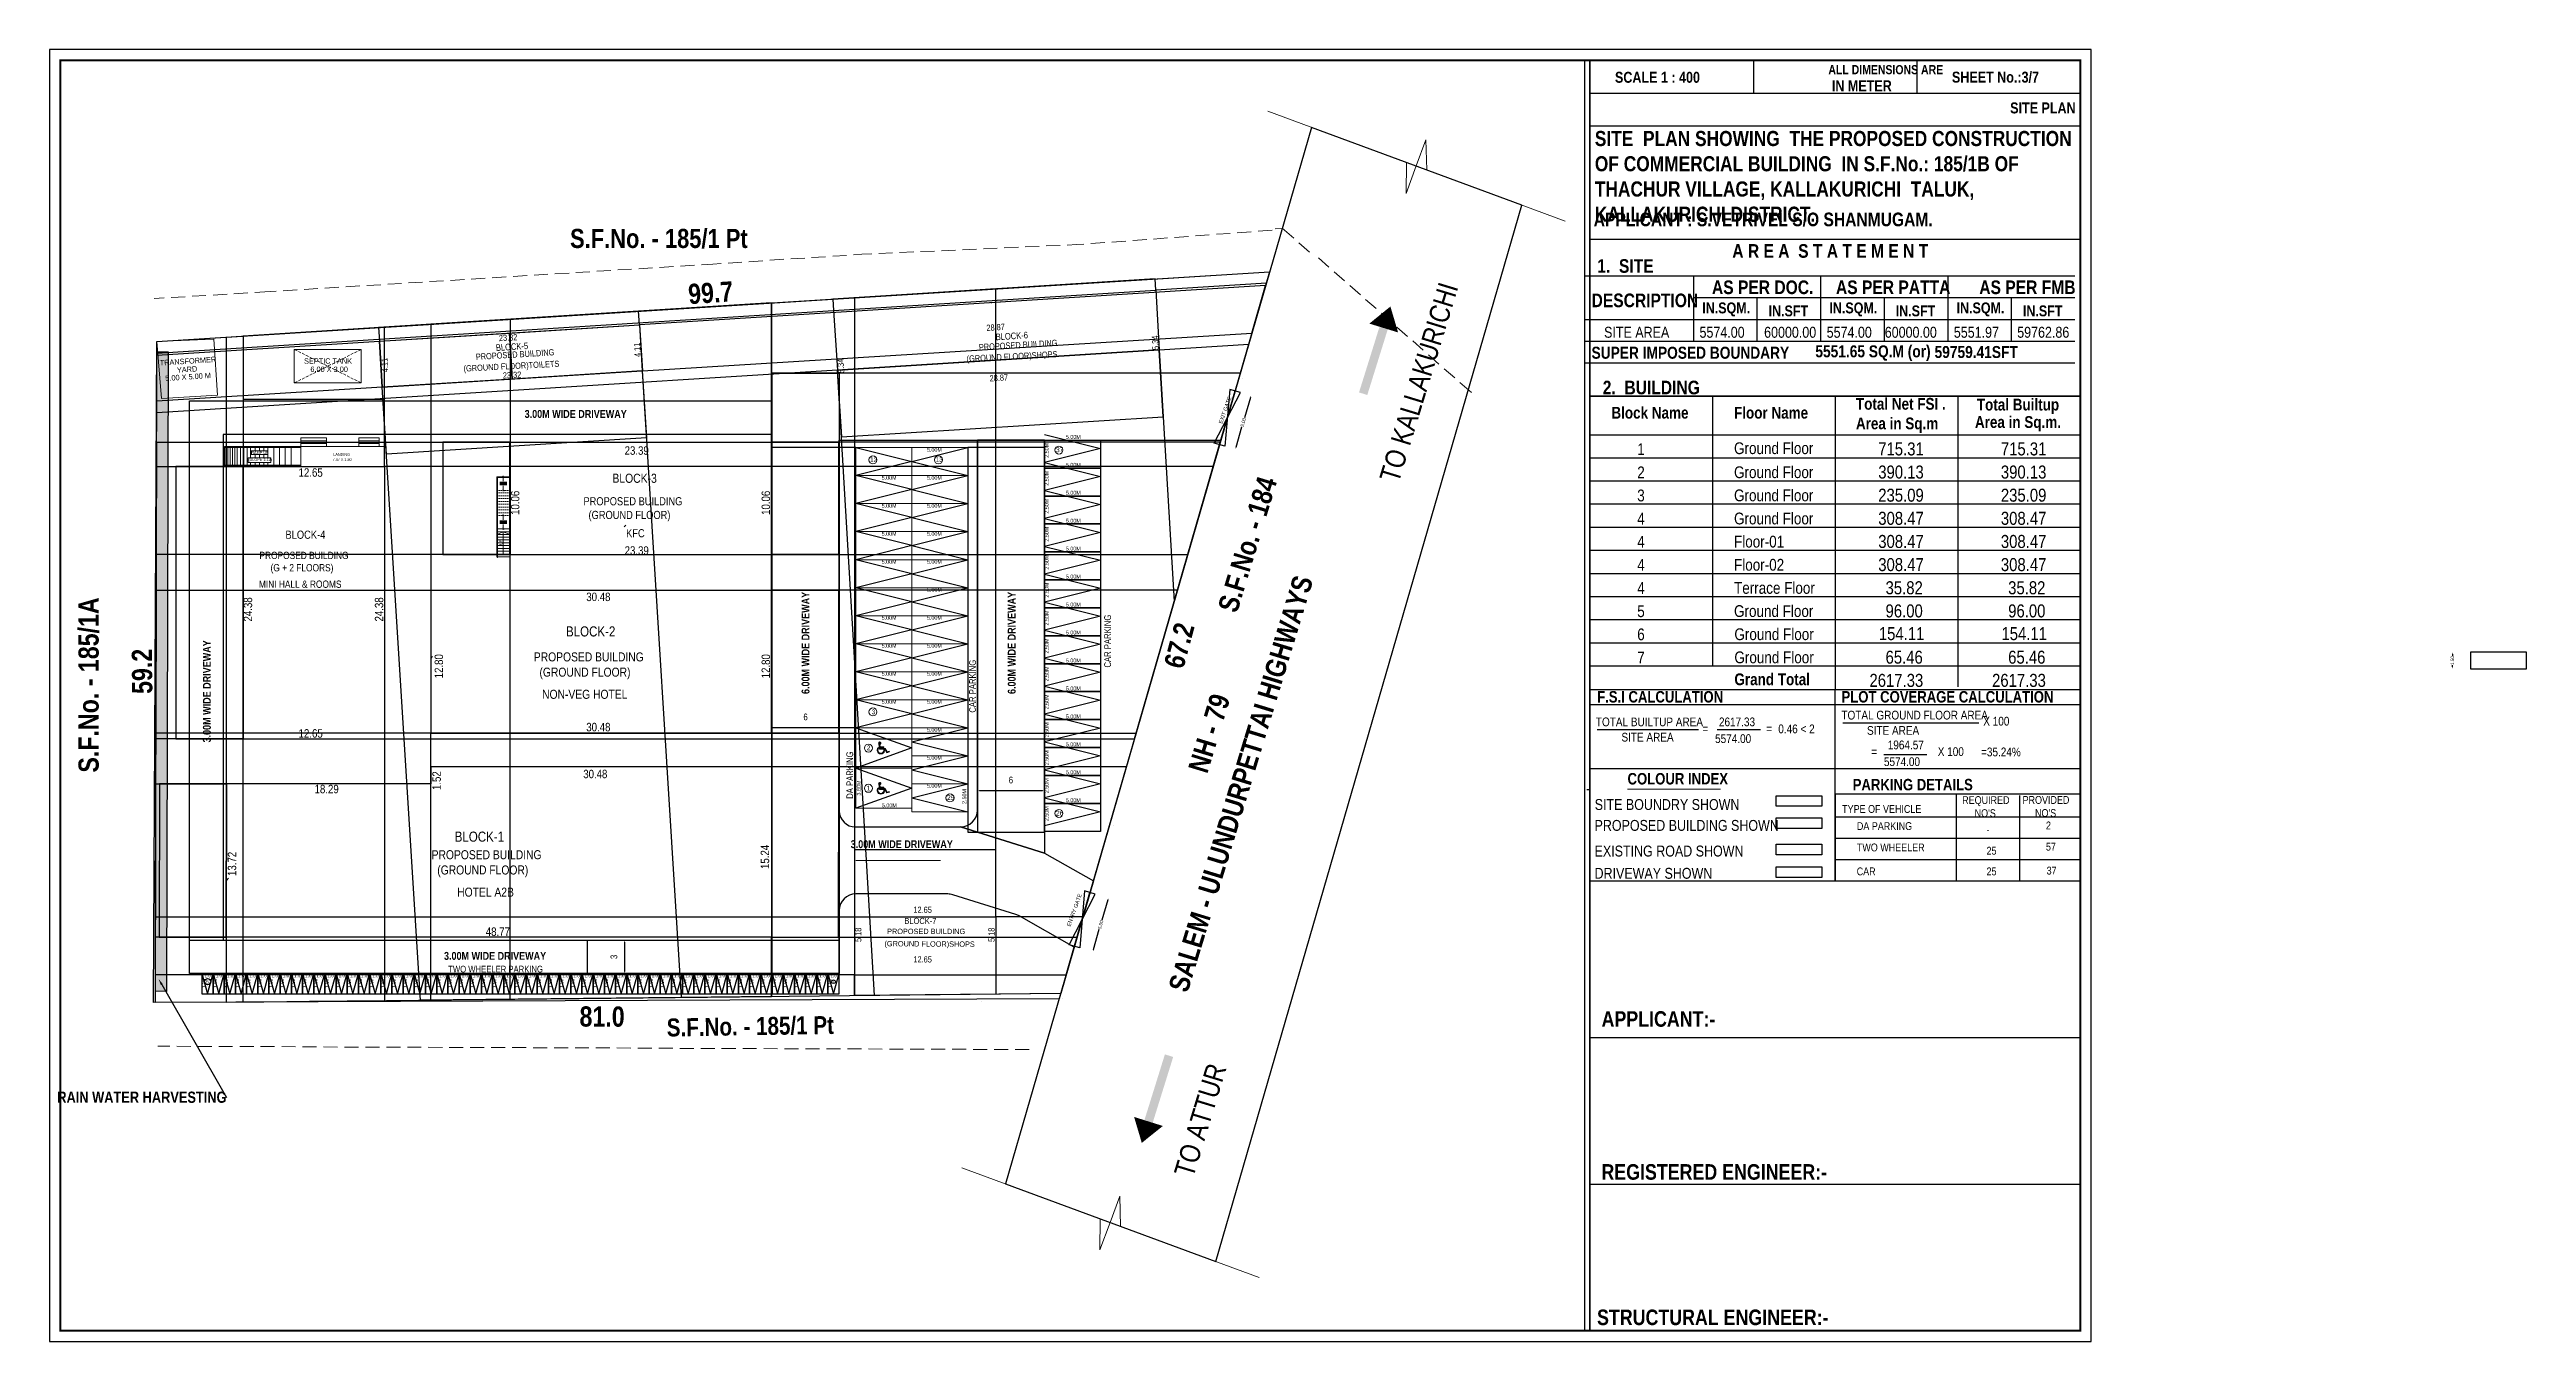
# Model space of a CAD drawing. Header units: metres. Extents: x 3750 to 6203, y 1588 to 3614.
# Drawn here: x 4000.7 to 4222.3, y 1594.1 to 1709.7 of the extents above; entities that cross this region are included whole.
import ezdxf
from ezdxf import colors
from ezdxf.entities.mleader import LeaderData, LeaderLine
from ezdxf.math import Vec2, Vec3

# ---------------------------------------------------------------- set-up
doc = ezdxf.new("R2010")
doc.units = ezdxf.units.M
for name, color, linetype in [('AS_AT_SITE', 6, 'Continuous'), ('BLK_1_COVERED_AREA', 140, 'Continuous'), ('BLK_1_FLR_0_BLT_UP_AREA', 1, 'Continuous'), ('BLK_1_FLR_0_WASH', 30, 'Continuous'), ('BLK_1_LVL_0_BLDG_FOOT_PRINT', 1, 'Continuous'), ('BLK_2_COVERED_AREA', 140, 'Continuous'), ('BLK_2_FLR_0_BLT_UP_AREA', 1, 'Continuous'), ('BLK_2_LVL_0_BLDG_FOOT_PRINT', 1, 'Continuous'), ('BLK_3_COVERED_AREA', 140, 'Continuous'), ('BLK_3_FLR_0_BLT_UP_AREA', 1, 'Continuous'), ('BLK_3_LVL_0_BLDG_FOOT_PRINT', 1, 'Continuous'), ('BLK_4_COVERED_AREA', 140, 'Continuous'), ('BLK_4_FLR_0_BLT_UP_AREA', 1, 'Continuous'), ('BLK_4_FLR_1_BLT_UP_AREA', 1, 'Continuous'), ('BLK_4_FLR_2_BLT_UP_AREA', 1, 'Continuous'), ('BLK_4_LVL_0_BLDG_FOOT_PRINT', 1, 'Continuous'), ('BLK_5_COVERED_AREA', 140, 'Continuous'), ('BLK_5_FLR_0_BLT_UP_AREA', 1, 'Continuous'), ('BLK_5_FLR_0_WASH', 56, 'Continuous'), ('BLK_5_LVL_0_BLDG_FOOT_PRINT', 1, 'Continuous'), ('BLK_6_COVERED_AREA', 140, 'Continuous'), ('BLK_6_FLR_0_BLT_UP_AREA', 1, 'Continuous'), ('BLK_6_LVL_0_BLDG_FOOT_PRINT', 1, 'Continuous'), ('BLK_7_COVERED_AREA', 140, 'Continuous'), ('BLK_7_FLR_0_BLT_UP_AREA', 1, 'Continuous'), ('BLK_7_LVL_0_BLDG_FOOT_PRINT', 1, 'Continuous'), ('DA_PARKING', 1, 'Continuous'), ('DISTANCE_BLK', 238, 'Continuous'), ('DRIVE_WAY', 255, 'Continuous'), ('MAIN_GATE', 57, 'Continuous'), ('PARKING_SLOT', 30, 'Continuous'), ('PER_AISLE_WIDTH', 5, 'Continuous'), ('PLOT_BOUNDARY', 70, 'Continuous'), ('ROAD_WIDTH', 1, 'Continuous'), ('RWH', 4, 'Continuous'), ('SUPER_IMPOSED', 5, 'Continuous'), ('TRANSFORMER_YARD', 7, 'Continuous'), ('TWO_WHEELER_DRIVE_WAY', 6, 'Continuous'), ('TWO_WHEELER_DRIVEWAY_WAY', 6, 'Continuous'), ('TWO_WHEELER_PARKING', 2, 'Continuous')]:
    doc.layers.add(name, color=color, linetype=linetype)
for name, color, linetype, plot in [('BLK_1_INTERNAL_VEHICULAR_ACCESS', 161, 'Continuous', False), ('BLK_1_LVL_0_FRONT_SETBACK', 2, 'Continuous', False), ('BLK_1_LVL_0_REAR_SETBACK', 11, 'Continuous', False), ('BLK_1_LVL_0_SIDE_SETBACK1', 171, 'Continuous', False), ('BLK_1_LVL_0_SIDE_SETBACK2', 102, 'Continuous', False), ('BLK_2_INTERNAL_VEHICULAR_ACCESS', 161, 'Continuous', False), ('BLK_2_LVL_0_FRONT_SETBACK', 2, 'Continuous', False), ('BLK_2_LVL_0_REAR_SETBACK', 11, 'Continuous', False), ('BLK_2_LVL_0_SIDE_SETBACK1', 171, 'Continuous', False), ('BLK_2_LVL_0_SIDE_SETBACK2', 102, 'Continuous', False), ('BLK_3_INTERNAL_VEHICULAR_ACCESS', 161, 'Continuous', False), ('BLK_3_LVL_0_FRONT_SETBACK', 2, 'Continuous', False), ('BLK_3_LVL_0_REAR_SETBACK', 11, 'Continuous', False), ('BLK_3_LVL_0_SIDE_SETBACK1', 171, 'Continuous', False), ('BLK_3_LVL_0_SIDE_SETBACK2', 102, 'Continuous', False), ('BLK_4_INTERNAL_VEHICULAR_ACCESS', 161, 'Continuous', False), ('BLK_4_LVL_0_FRONT_SETBACK', 2, 'Continuous', False), ('BLK_4_LVL_0_REAR_SETBACK', 11, 'Continuous', False), ('BLK_4_LVL_0_SIDE_SETBACK1', 171, 'Continuous', False), ('BLK_4_LVL_0_SIDE_SETBACK2', 102, 'Continuous', False), ('BLK_5_INTERNAL_VEHICULAR_ACCESS', 161, 'Continuous', False), ('BLK_5_LVL_0_FRONT_SETBACK', 2, 'Continuous', False), ('BLK_5_LVL_0_REAR_SETBACK', 11, 'Continuous', False), ('BLK_5_LVL_0_SIDE_SETBACK1', 171, 'Continuous', False), ('BLK_5_LVL_0_SIDE_SETBACK2', 102, 'Continuous', False), ('BLK_6_INTERNAL_VEHICULAR_ACCESS', 161, 'Continuous', False), ('BLK_6_LVL_0_FRONT_SETBACK', 2, 'Continuous', False), ('BLK_6_LVL_0_REAR_SETBACK', 11, 'Continuous', False), ('BLK_6_LVL_0_SIDE_SETBACK1', 171, 'Continuous', False), ('BLK_6_LVL_0_SIDE_SETBACK2', 102, 'Continuous', False), ('BLK_7_INTERNAL_VEHICULAR_ACCESS', 161, 'Continuous', False), ('BLK_7_LVL_0_FRONT_SETBACK', 2, 'Continuous', False), ('BLK_7_LVL_0_REAR_SETBACK', 11, 'Continuous', False), ('BLK_7_LVL_0_SIDE_SETBACK1', 171, 'Continuous', False), ('BLK_7_LVL_0_SIDE_SETBACK2', 102, 'Continuous', False)]:
    doc.layers.add(name, color=color, linetype=linetype, plot=plot)
doc.styles.get("Standard").update_dxf_attribs({"font": 'swissc.ttf'})
doc.styles.add('style2', font='swisscb.ttf')
doc.styles.add('style2a', font='swissc.ttf')
doc.dimstyles.new('ISO-25', dxfattribs={"dimtxt": 0.6, "dimasz": 0.18, "dimexe": 1.25, "dimexo": 0.625, "dimtad": 1, "dimdsep": 46, "dimtxsty": 'Standard', "dimcen": 0.18, "dimse1": 1, "dimse2": 1, "dimadec": 0, "dimazin": 0, "dimtfac": 1, "dimtmove": 0, "dimatfit": 3, "dimfxl": 0, "dimarcsym": 0})
doc.dimstyles.get("Standard").update_dxf_attribs({"dimtxt": 0.3, "dimasz": 0.18, "dimexe": 0.18, "dimexo": 0.0625, "dimgap": 0.09, "dimtad": 0, "dimzin": 0, "dimdsep": 46, "dimtxsty": 'style2a', "dimcen": 0.09, "dimse1": 1, "dimse2": 1, "dimadec": 0, "dimazin": 0, "dimtfac": 1, "dimtofl": 0, "dimtmove": 0, "dimatfit": 3, "dimfxl": 0, "dimtolj": 1, "dimtzin": 0, "dimarcsym": 0})

# ---------------------------------------------------------------- blocks, each defined once
blk = doc.blocks.new('*D413')
at = {"layer": 'Defpoints', "color": 0, "ltscale": 0.01}
for p in [(4071.31, 1649.05), (4065.31, 1648.53), (4071.31, 1648.53)]:
    blk.add_point(p, dxfattribs=at)
at = {"layer": 'DRIVE_WAY', "color": 0, "lineweight": -2, "ltscale": 0.01}
blk.add_line((4065.49, 1649.05), (4071.13, 1649.05), dxfattribs=at)
at = {"layer": 'DRIVE_WAY', "color": 0, "ltscale": 0.01}
for points in [[(4065.49, 1649.08), (4065.49, 1649.02), (4065.31, 1649.05)], [(4071.13, 1649.08), (4071.13, 1649.02), (4071.31, 1649.05)]]:
    blk.add_solid(points, dxfattribs=at)
at = {"layer": 'DRIVE_WAY', "color": 0, "ltscale": 0.01, "insert": (4068.31, 1649.99), "char_height": 0.6, "attachment_point": 5}
blk.add_mtext('6', dxfattribs=at)
blk = doc.blocks.new('*D414')
at = {"layer": 'Defpoints', "color": 0}
for p in [(4089.68, 1643.42), (4083.68, 1641.65), (4089.68, 1641.65)]:
    blk.add_point(p, dxfattribs=at)
at = {"layer": 'DRIVE_WAY', "color": 0, "lineweight": -2}
blk.add_line((4083.86, 1643.42), (4089.5, 1643.42), dxfattribs=at)
at = {"layer": 'DRIVE_WAY', "color": 0}
for points in [[(4083.86, 1643.45), (4083.86, 1643.39), (4083.68, 1643.42)], [(4089.5, 1643.45), (4089.5, 1643.39), (4089.68, 1643.42)]]:
    blk.add_solid(points, dxfattribs=at)
at = {"layer": 'DRIVE_WAY', "color": 0, "insert": (4086.68, 1644.35), "char_height": 0.6, "attachment_point": 5}
blk.add_mtext('6', dxfattribs=at)
blk = doc.blocks.new('*D541')
at = {"layer": 'Defpoints', "color": 0, "ltscale": 0.01}
for p in [(4106.74, 1679.15), (4108.16, 1678.74), (4105.35, 1674.35)]:
    blk.add_point(p, dxfattribs=at)
at = {"layer": 'MAIN_GATE', "color": 0, "lineweight": -2, "ltscale": 0.01}
for p, q in [((4108.11, 1678.57), (4107.58, 1676.75)), ((4106.82, 1674.11), (4107.35, 1675.94))]:
    blk.add_line(p, q, dxfattribs=at)
at = {"layer": 'MAIN_GATE', "color": 0, "ltscale": 0.01}
for points in [[(4108.08, 1678.58), (4108.14, 1678.56), (4108.16, 1678.74)], [(4106.79, 1674.12), (4106.85, 1674.11), (4106.77, 1673.94)]]:
    blk.add_solid(points, dxfattribs=at)
at = {"layer": 'MAIN_GATE', "color": 0, "ltscale": 0.01, "insert": (4107.47, 1676.34), "char_height": 0.3, "attachment_point": 5, "rotation": 73.8528, "style": 'style2a'}
blk.add_mtext('\\A1;5.00', dxfattribs=at)
blk = doc.blocks.new('*D542')
at = {"layer": 'Defpoints', "color": 0, "ltscale": 0.01}
for p in [(4093.75, 1634.29), (4095.41, 1633.81), (4092.36, 1629.48)]:
    blk.add_point(p, dxfattribs=at)
at = {"layer": 'MAIN_GATE', "color": 0, "lineweight": -2, "ltscale": 0.01}
for p, q in [((4095.36, 1633.63), (4094.83, 1631.81)), ((4094.07, 1629.18), (4094.59, 1631))]:
    blk.add_line(p, q, dxfattribs=at)
at = {"layer": 'MAIN_GATE', "color": 0, "ltscale": 0.01}
for points in [[(4095.33, 1633.64), (4095.39, 1633.63), (4095.41, 1633.81)], [(4094.04, 1629.19), (4094.09, 1629.17), (4094.02, 1629)]]:
    blk.add_solid(points, dxfattribs=at)
at = {"layer": 'MAIN_GATE', "color": 0, "ltscale": 0.01, "insert": (4094.71, 1631.41), "char_height": 0.3, "attachment_point": 5, "rotation": 73.8481, "style": 'style2a'}
blk.add_mtext('\\A1;5.00', dxfattribs=at)
blk = doc.blocks.new('*D543')
at = {"layer": 'Defpoints', "color": 0, "ltscale": 0.01}
for p in [(4215.64, 1655.79), (4217.27, 1655.79), (4217.27, 1654.29)]:
    blk.add_point(p, dxfattribs=at)
at = {"layer": 'MAIN_GATE', "color": 0, "lineweight": -2, "ltscale": 0.01}
for p, q in [((4215.64, 1655.61), (4215.64, 1655.45)), ((4215.64, 1654.47), (4215.64, 1654.62))]:
    blk.add_line(p, q, dxfattribs=at)
at = {"layer": 'MAIN_GATE', "color": 0, "ltscale": 0.01}
for points in [[(4215.61, 1655.61), (4215.67, 1655.61), (4215.64, 1655.79)], [(4215.61, 1654.47), (4215.67, 1654.47), (4215.64, 1654.29)]]:
    blk.add_solid(points, dxfattribs=at)
at = {"layer": 'MAIN_GATE', "color": 0, "ltscale": 0.01, "insert": (4215.64, 1655.04), "char_height": 0.3, "attachment_point": 5, "rotation": 90, "style": 'style2a'}
blk.add_mtext('\\A1;1.50', dxfattribs=at)
blk = doc.blocks.new('*D560')
at = {"layer": 'Defpoints', "color": 0, "ltscale": 0.01}
for p in [(4052.04, 1630.03), (4052.1, 1627.03), (4052.1, 1627.03)]:
    blk.add_point(p, dxfattribs=at)
at = {"layer": 'TWO_WHEELER_DRIVE_WAY', "color": 0, "lineweight": -2, "ltscale": 0.01}
blk.add_line((4052.1, 1629.85), (4052.1, 1627.21), dxfattribs=at)
at = {"layer": 'TWO_WHEELER_DRIVE_WAY', "color": 0, "ltscale": 0.01}
for points in [[(4052.07, 1629.85), (4052.13, 1629.85), (4052.1, 1630.03)], [(4052.07, 1627.21), (4052.13, 1627.21), (4052.1, 1627.03)]]:
    blk.add_solid(points, dxfattribs=at)
at = {"layer": 'TWO_WHEELER_DRIVE_WAY', "color": 0, "ltscale": 0.01, "insert": (4051.17, 1628.53), "char_height": 0.6, "attachment_point": 5, "rotation": 90}
blk.add_mtext('3', dxfattribs=at)

msp = doc.modelspace()

# ---------------------------------------------------------------- hatches: boundary and pattern name
at = {"layer": 'BLK_1_FLR_0_WASH', "ltscale": 0.01}
h = msp.add_hatch(dxfattribs=at)
h.set_pattern_fill('GRAVEL', color=251, scale=0.1)
h.paths.add_polyline_path([(4010.2809, 1682.6376), (4011.2805, 1682.6376), (4011.1492, 1625.4479), (4010.1492, 1625.4502)])

# ---------------------------------------------------------------- linework, layer by layer
at = {"ltscale": 0.01}
for p, q in [((4138.4792, 1678.697), (4138.4792, 1654.5215)), ((4182.3598, 1678.697), (4138.4792, 1678.697)), ((4149.4494, 1678.697), (4149.4494, 1654.5239)), ((4160.4195, 1678.697), (4160.4195, 1652.4495)), ((4171.3896, 1678.697), (4171.3896, 1652.6817)), ((4182.3598, 1654.5215), (4182.3598, 1678.697)), ((4182.3598, 1673.1512), (4138.4792, 1673.1512)), ((4182.3598, 1671.0815), (4138.4792, 1671.0815)), ((4182.3598, 1669.0118), (4138.4792, 1669.0118)), ((4182.3598, 1666.9421), (4138.4792, 1666.9421)), ((4182.3598, 1664.8724), (4138.4792, 1664.8724)), ((4182.3598, 1662.8027), (4138.4792, 1662.8027)), ((4182.3598, 1660.733), (4138.4792, 1660.733)), ((4182.3598, 1658.6633), (4138.4792, 1658.6633)), ((4182.3598, 1656.5936), (4138.4792, 1656.5936)), ((4182.3598, 1654.5239), (4138.4792, 1654.5239)), ((4138.4792, 1652.4495), (4182.3598, 1652.4495)), ((4138.4792, 1651.0918), (4182.3598, 1651.0918)), ((4164.782, 1646.6242), (4168.6258, 1646.6242))]:
    msp.add_line(p, q, dxfattribs=at)
at = {"lineweight": 25}
for points in [[(4000.6749, 1594.1321), (4183.3349, 1594.1321), (4183.3349, 1709.6871), (4000.6749, 1709.6871)], [(4159.2367, 1642.9352), (4159.2367, 1642.0012), (4155.1569, 1642.0012), (4155.1569, 1642.9352)], [(4159.2367, 1640.9553), (4159.2367, 1640.0091), (4155.1569, 1640.0091), (4155.1569, 1640.9553)], [(4159.2367, 1638.5994), (4159.2367, 1637.6531), (4155.1569, 1637.6531), (4155.1569, 1638.5994)], [(4159.2367, 1636.5846), (4159.2367, 1635.6384), (4155.1569, 1635.6384), (4155.1569, 1636.5846)]]:
    msp.add_lwpolyline(points, close=True, dxfattribs=at)
at = {"lineweight": 25, "const_width": 0.1755}
msp.add_lwpolyline([(4001.65, 1595.1072), (4182.3598, 1595.1072), (4182.3598, 1708.712), (4001.65, 1708.712)], close=True, dxfattribs=at)
at = {"lineweight": 25}
for points in [[(4137.9881, 1708.712), (4137.9881, 1595.1072)], [(4030.2213, 1683.0559), (4030.2549, 1682.5179)]]:
    msp.add_lwpolyline(points, dxfattribs=at)
at = {"lineweight": 25, "const_width": 0.1463}
msp.add_lwpolyline([(4138.4792, 1708.712), (4138.4792, 1595.1072)], dxfattribs=at)
for points in [[(4153.1061, 1708.712), (4153.1061, 1705.7867)], [(4167.7329, 1708.712), (4167.7329, 1705.7867)], [(4138.4792, 1705.7867), (4182.3598, 1705.7867)], [(4138.4792, 1702.8613), (4182.3598, 1702.8613)], [(4138.4792, 1692.738), (4182.3598, 1692.738)], [(4137.9881, 1689.4514), (4181.8686, 1689.4514)], [(4147.7393, 1689.4514), (4147.7393, 1683.6006)], [(4159.1151, 1689.4514), (4159.1151, 1683.6006)], [(4170.4909, 1689.4514), (4170.4909, 1683.6006)], [(4147.7393, 1687.5064), (4181.8686, 1687.5064)], [(4153.4272, 1687.5064), (4153.4272, 1683.6006)], [(4164.803, 1687.5064), (4164.803, 1683.6006)], [(4176.1788, 1687.5064), (4176.1788, 1683.6006)], [(4137.9881, 1685.5509), (4181.8686, 1685.5509)], [(4137.9881, 1683.6006), (4181.8686, 1683.6006)], [(4137.9881, 1681.6504), (4181.8686, 1681.6504)], [(4138.4792, 1678.697), (4182.3598, 1678.697)], [(4089.6829, 1675.2515), (4094.6829, 1674.0015), (4089.6829, 1672.7515)], [(4072.8112, 1674.0787), (4077.8141, 1672.8262)], [(4077.8141, 1672.8262), (4082.8171, 1674.0787)], [(4138.4792, 1675.2209), (4182.3598, 1675.2209)], [(4077.8141, 1672.8262), (4072.8112, 1671.5738)], [(4077.8141, 1670.3213), (4072.8112, 1671.5738)], [(4077.8141, 1672.8262), (4082.8171, 1671.5738)], [(4077.8141, 1670.3213), (4082.8171, 1671.5738)], [(4089.6829, 1672.7515), (4094.6829, 1671.5015), (4089.6829, 1670.2515)], [(4077.8141, 1670.3213), (4072.8112, 1669.0689)], [(4077.8141, 1667.8164), (4072.8112, 1669.0689)], [(4077.8141, 1670.3213), (4082.8171, 1669.0689)], [(4077.8141, 1667.8164), (4082.8171, 1669.0689)], [(4089.6829, 1670.2515), (4094.6829, 1669.0015), (4089.6829, 1667.7515)], [(4077.8141, 1667.8164), (4072.8112, 1666.564)], [(4077.8141, 1665.3116), (4072.8112, 1666.564)], [(4077.8141, 1667.8164), (4082.8171, 1666.564)], [(4077.8141, 1665.3116), (4082.8171, 1666.564)], [(4089.6829, 1667.7515), (4094.6829, 1666.5015), (4089.6829, 1665.2515)], [(4077.8141, 1665.3116), (4082.8171, 1664.0591)], [(4089.6829, 1665.2515), (4094.6829, 1664.0015), (4089.6829, 1662.7515)], [(4077.8141, 1662.8067), (4072.8112, 1664.0591)], [(4077.8141, 1662.8067), (4072.8112, 1661.5542)], [(4077.8141, 1662.8067), (4082.8171, 1664.0591)], [(4077.8141, 1662.8067), (4082.8171, 1661.5542)], [(4089.6829, 1662.7515), (4094.6829, 1661.5015), (4089.6829, 1660.2515)], [(4077.8141, 1660.3018), (4072.8112, 1659.0493)], [(4077.8141, 1660.3018), (4082.8171, 1661.5542)], [(4077.8141, 1660.3018), (4082.8171, 1659.0493)], [(4089.6829, 1660.2515), (4094.6829, 1659.0015), (4089.6829, 1657.7515)], [(4077.8141, 1657.7969), (4072.8112, 1659.0493)], [(4077.8141, 1657.7969), (4072.8112, 1656.5445)], [(4077.8141, 1657.7969), (4082.8171, 1659.0493)], [(4077.8141, 1657.7969), (4082.8171, 1656.5445)], [(4089.6829, 1657.7515), (4094.6829, 1656.5015), (4089.6829, 1655.2515)], [(4077.8141, 1655.292), (4072.8112, 1656.5445)], [(4077.8141, 1655.292), (4082.8171, 1656.5445)], [(4077.8141, 1655.292), (4072.8112, 1654.0396)], [(4077.8141, 1652.7871), (4072.8112, 1654.0396)], [(4077.8141, 1655.292), (4082.8171, 1654.0396)], [(4077.8141, 1652.7871), (4082.8171, 1654.0396)], [(4089.6829, 1655.2515), (4094.6829, 1654.0015), (4089.6829, 1652.7515)], [(4077.8141, 1652.7871), (4072.8112, 1651.5347)], [(4077.8141, 1650.2822), (4072.8112, 1651.5347)], [(4077.8141, 1652.7871), (4082.8171, 1651.5347)], [(4077.8141, 1650.2822), (4082.8171, 1651.5347)], [(4089.6829, 1652.7515), (4094.6829, 1651.5015), (4089.6829, 1650.2515)], [(4160.4195, 1635.3334), (4160.4195, 1652.4495)], [(4077.8141, 1650.2822), (4072.8112, 1649.0298)], [(4077.8141, 1650.2822), (4082.8171, 1649.0298)], [(4077.8141, 1647.7774), (4082.8171, 1649.0298)], [(4089.6829, 1650.2515), (4094.6829, 1649.0015), (4089.6829, 1647.7515)], [(4139.1327, 1648.8587), (4148.2015, 1648.8587)], [(4149.8525, 1648.8587), (4153.7343, 1648.8587)], [(4161.0994, 1649.4622), (4173.2632, 1649.4622)], [(4077.8141, 1647.7774), (4082.8171, 1646.5249)], [(4077.8141, 1645.2725), (4082.8171, 1646.5249)], [(4089.6829, 1647.7515), (4094.6829, 1646.5015), (4089.6829, 1645.2515)], [(4077.8141, 1645.2725), (4082.8171, 1644.02)], [(4089.6829, 1645.2515), (4094.6829, 1644.0015), (4089.6829, 1642.7515)], [(4138.4792, 1645.37), (4182.3598, 1645.37)], [(4077.8141, 1642.7676), (4082.8171, 1644.02)], [(4077.8141, 1642.7676), (4082.8171, 1641.5151)], [(4089.6829, 1642.7515), (4094.6829, 1641.5015), (4089.6829, 1640.2515)], [(4138.2121, 1643.5007), (4138.4792, 1643.5007)], [(4171.2834, 1635.2646), (4171.2834, 1643.0706)], [(4176.9475, 1635.2646), (4176.9475, 1642.9749)], [(4160.4195, 1641.0649), (4182.3598, 1641.0649)], [(4160.4195, 1639.1549), (4182.3598, 1639.1549)], [(4160.4195, 1637.2449), (4182.3598, 1637.2449)], [(4138.5724, 1635.3334), (4182.3598, 1635.3334)], [(4010.1576, 1629.4442), (4010.0955, 1629.4435)], [(4014.3085, 1627.0326), (4014.8085, 1625.2326), (4015.3085, 1627.0326)], [(4015.3085, 1627.0326), (4015.8085, 1625.2326), (4016.3085, 1627.0326)], [(4016.3085, 1627.0326), (4016.8085, 1625.2326), (4017.3085, 1627.0326)], [(4017.3085, 1627.0326), (4017.8085, 1625.2326), (4018.3085, 1627.0326)], [(4018.3085, 1627.0326), (4018.8085, 1625.2326), (4019.3085, 1627.0326)], [(4019.3085, 1627.0326), (4019.8085, 1625.2326), (4020.3085, 1627.0326)], [(4020.3085, 1627.0326), (4020.8085, 1625.2326), (4021.3085, 1627.0326)], [(4021.3085, 1627.0326), (4021.8085, 1625.2326), (4022.3085, 1627.0326)], [(4022.3085, 1627.0326), (4022.8085, 1625.2326), (4023.3085, 1627.0326)], [(4023.3085, 1627.0326), (4023.8085, 1625.2326), (4024.3085, 1627.0326)], [(4024.3085, 1627.0326), (4024.8085, 1625.2326), (4025.3085, 1627.0326)], [(4025.3085, 1627.0326), (4025.8085, 1625.2326), (4026.3085, 1627.0326)], [(4026.3085, 1627.0326), (4026.8085, 1625.2326), (4027.3085, 1627.0326)], [(4027.3085, 1627.0326), (4027.8085, 1625.2326), (4028.3085, 1627.0326)], [(4028.3085, 1627.0326), (4028.8085, 1625.2326), (4029.3085, 1627.0326)], [(4029.3085, 1627.0326), (4029.8085, 1625.2326), (4030.3085, 1627.0326)], [(4030.3085, 1627.0326), (4030.8085, 1625.2326), (4031.3085, 1627.0326)], [(4031.3085, 1627.0326), (4031.8085, 1625.2326), (4032.3085, 1627.0326)], [(4032.3085, 1627.0326), (4032.8085, 1625.2326), (4033.3085, 1627.0326)], [(4033.3085, 1627.0326), (4033.8085, 1625.2326), (4034.3085, 1627.0326)], [(4034.3085, 1627.0326), (4034.8085, 1625.2326), (4035.3085, 1627.0326)], [(4035.3085, 1627.0326), (4035.8085, 1625.2326), (4036.3085, 1627.0326)], [(4036.3085, 1627.0326), (4036.8085, 1625.2326), (4037.3085, 1627.0326)], [(4037.3085, 1627.0326), (4037.8085, 1625.2326), (4038.3085, 1627.0326)], [(4038.3085, 1627.0326), (4038.8085, 1625.2326), (4039.3085, 1627.0326)], [(4039.3085, 1627.0326), (4039.8085, 1625.2326), (4040.3085, 1627.0326)], [(4040.3085, 1627.0326), (4040.8085, 1625.2326), (4041.3085, 1627.0326)], [(4041.3085, 1627.0326), (4041.8085, 1625.2326), (4042.3085, 1627.0326)], [(4042.3085, 1627.0326), (4042.8085, 1625.2326), (4043.3085, 1627.0326)], [(4043.3085, 1627.0326), (4043.8085, 1625.2326), (4044.3085, 1627.0326)], [(4044.3085, 1627.0326), (4044.8085, 1625.2326), (4045.3085, 1627.0326)], [(4045.3085, 1627.0326), (4045.8085, 1625.2326), (4046.3085, 1627.0326)], [(4046.3085, 1627.0326), (4046.8085, 1625.2326), (4047.3085, 1627.0326)], [(4047.3085, 1627.0326), (4047.8085, 1625.2326), (4048.3085, 1627.0326)], [(4048.3085, 1627.0326), (4048.8085, 1625.2326), (4049.3085, 1627.0326)], [(4049.3085, 1627.0326), (4049.8085, 1625.2326), (4050.3085, 1627.0326)], [(4050.3085, 1627.0326), (4050.8085, 1625.2326), (4051.3085, 1627.0326)], [(4051.3085, 1627.0326), (4051.8085, 1625.2326), (4052.3085, 1627.0326)], [(4052.3085, 1627.0326), (4052.8085, 1625.2326), (4053.3085, 1627.0326)], [(4053.3085, 1627.0326), (4053.8085, 1625.2326), (4054.3085, 1627.0326)], [(4054.3085, 1627.0326), (4054.8085, 1625.2326), (4055.3085, 1627.0326)], [(4055.3085, 1627.0326), (4055.8085, 1625.2326), (4056.3085, 1627.0326)], [(4056.3085, 1627.0326), (4056.8085, 1625.2326), (4057.3085, 1627.0326)], [(4057.3085, 1627.0326), (4057.8085, 1625.2326), (4058.3085, 1627.0326)], [(4058.3085, 1627.0326), (4058.8085, 1625.2326), (4059.3085, 1627.0326)], [(4059.3085, 1627.0326), (4059.8085, 1625.2326), (4060.3085, 1627.0326)], [(4060.3085, 1627.0326), (4060.8085, 1625.2326), (4061.3085, 1627.0326)], [(4061.3085, 1627.0326), (4061.8085, 1625.2326), (4062.3085, 1627.0326)], [(4062.3085, 1627.0326), (4062.8085, 1625.2326), (4063.3085, 1627.0326)], [(4063.3085, 1627.0326), (4063.8085, 1625.2326), (4064.3085, 1627.0326)], [(4064.3085, 1627.0326), (4064.8085, 1625.2326), (4065.3085, 1627.0326)], [(4065.3085, 1627.0326), (4065.8085, 1625.2326), (4066.3085, 1627.0326)], [(4066.3085, 1627.0326), (4066.8085, 1625.2326), (4067.3085, 1627.0326)], [(4067.3085, 1627.0326), (4067.8085, 1625.2326), (4068.3085, 1627.0326)], [(4068.3085, 1627.0326), (4068.8085, 1625.2326), (4069.3085, 1627.0326)], [(4069.3085, 1627.0326), (4069.8085, 1625.2326), (4070.3085, 1627.0326)], [(4070.3085, 1627.0326), (4070.8085, 1625.2326), (4071.3085, 1627.0326)], [(4010.1507, 1626.444), (4010.1258, 1626.4437)], [(4138.4792, 1621.3172), (4182.3598, 1621.3172)], [(4138.4792, 1608.2116), (4182.3598, 1608.2116)]]:
    msp.add_lwpolyline(points)
at = {"lineweight": 18}
for points in [[(4109.6761, 1704.1661), (4122.066, 1699.5934), (4122.0324, 1696.8195), (4122.9402, 1699.274), (4123.8144, 1701.6108), (4123.8817, 1698.921), (4136.2716, 1694.3483)], [(4109.861, 1689.9269), (4113.5763, 1702.7371)], [(4105.0025, 1601.2808), (4132.3882, 1695.7772)], [(4101.3164, 1692.8905), (4102.5604, 1692.9746)], [(4103.1824, 1693.025), (4104.4265, 1693.1091)], [(4105.0653, 1693.1595), (4106.3093, 1693.2436)], [(4106.9313, 1693.294), (4108.1754, 1693.3949)], [(4108.7974, 1693.4285), (4110.0414, 1693.5293)], [(4110.3317, 1693.659), (4110.9538, 1693.7094), (4111.9792, 1692.8016)], [(4063.2387, 1690.705), (4064.4996, 1690.7891)], [(4065.1216, 1690.8395), (4066.3656, 1690.9236)], [(4066.9877, 1690.9572), (4068.2317, 1691.0413)], [(4068.8537, 1691.0749), (4070.0977, 1691.159)], [(4070.7366, 1691.1926), (4071.9806, 1691.2766)], [(4072.6026, 1691.3271), (4073.3423, 1691.3775), (4074.2333, 1691.4111)], [(4074.8553, 1691.4447), (4076.0994, 1691.4952)], [(4076.7214, 1691.5288), (4077.9823, 1691.5792)], [(4078.6043, 1691.6129), (4079.8483, 1691.6633)], [(4080.4703, 1691.6969), (4081.7144, 1691.7473)], [(4082.3364, 1691.781), (4083.5972, 1691.8314)], [(4084.2192, 1691.865), (4085.4633, 1691.9155)], [(4086.0853, 1691.9491), (4087.3462, 1691.9995)], [(4087.9682, 1692.0331), (4089.2122, 1692.0836)], [(4089.8342, 1692.1172), (4091.0783, 1692.1676)], [(4091.7003, 1692.2013), (4092.5913, 1692.2349), (4093.2133, 1692.2853)], [(4093.8353, 1692.3357), (4095.0794, 1692.4198)], [(4095.7014, 1692.4702), (4096.9622, 1692.5543)], [(4097.5842, 1692.6047), (4098.8283, 1692.7056)], [(4099.4503, 1692.7392), (4100.6943, 1692.8401)], [(4112.45, 1692.3982), (4113.3914, 1691.5744)], [(4114.1938, 1691.0581), (4115.1353, 1690.2343)], [(4027.1785, 1688.4691), (4028.4393, 1688.5532)], [(4029.0613, 1688.5868), (4030.3054, 1688.6541)], [(4030.9274, 1688.7045), (4032.1714, 1688.7717)], [(4032.7934, 1688.8222), (4034.0375, 1688.8894)], [(4034.6763, 1688.9399), (4035.9203, 1689.0071)], [(4036.5424, 1689.0407), (4037.7864, 1689.1248)], [(4038.4084, 1689.1584), (4039.6525, 1689.2425)], [(4040.2745, 1689.2761), (4041.5353, 1689.3601)], [(4042.1573, 1689.3938), (4043.4014, 1689.4778)], [(4044.0234, 1689.5114), (4045.2674, 1689.5955)], [(4045.8894, 1689.6291), (4047.1503, 1689.6964)], [(4047.7723, 1689.7468), (4049.0164, 1689.814)], [(4049.6384, 1689.8645), (4050.8824, 1689.9317)], [(4051.5044, 1689.9822), (4052.7485, 1690.0494)], [(4053.3873, 1690.083), (4054.6313, 1690.1671)], [(4055.2534, 1690.2007), (4056.4974, 1690.2848)], [(4057.1194, 1690.3184), (4058.3634, 1690.4024)], [(4059.0023, 1690.4361), (4060.011, 1690.5033), (4060.7507, 1690.5537)], [(4061.3727, 1690.5874), (4062.6167, 1690.6714)], [(4099.7865, 1689.1752), (4099.7865, 1689.1752)], [(4115.606, 1689.814), (4116.5306, 1688.9903)], [(4117.0013, 1688.5868), (4117.9427, 1687.7463)], [(4010.0477, 1687.41), (4010.9387, 1687.4773)], [(4011.5607, 1687.5109), (4012.8048, 1687.5781)], [(4013.4268, 1687.6286), (4014.6708, 1687.6958)], [(4015.3097, 1687.7294), (4016.5537, 1687.8135)], [(4017.1757, 1687.8471), (4018.4198, 1687.9312)], [(4019.0418, 1687.9648), (4019.9328, 1688.0152), (4020.9415, 1688.0825)], [(4021.5635, 1688.1161), (4022.8243, 1688.2002)], [(4023.4463, 1688.2338), (4024.6904, 1688.3178)], [(4025.3124, 1688.3515), (4026.5564, 1688.4355)], [(4118.4135, 1687.3428), (4119.3549, 1686.519)], [(4030.3222, 1684.8211), (4030.3222, 1684.8211)], [(4119.8256, 1686.0987), (4120.7502, 1685.275)], [(4121.221, 1684.8547), (4122.1624, 1684.031)], [(4010.2831, 1683.3417), (4010.2831, 1683.3417)], [(4017.5119, 1684.0141), (4017.5119, 1684.0141)], [(4022.5722, 1682.871), (4022.8243, 1682.7365)], [(4022.942, 1682.686), (4023.1605, 1682.5684)], [(4023.2782, 1682.5179), (4023.4968, 1682.4003)], [(4023.6145, 1682.3498), (4023.833, 1682.2321)], [(4023.9507, 1682.1817), (4024.1692, 1682.064)], [(4024.2869, 1682.0136), (4024.5055, 1681.8959)], [(4026.8422, 1682.0136), (4026.6237, 1681.8959)], [(4027.1785, 1682.1817), (4026.9599, 1682.064)], [(4027.5147, 1682.3498), (4027.2961, 1682.2321)], [(4027.8509, 1682.5179), (4027.6324, 1682.4003)], [(4028.1871, 1682.686), (4027.9686, 1682.5684)], [(4028.557, 1682.871), (4028.3048, 1682.7365)], [(4053.589, 1682.7701), (4053.589, 1682.7701)], [(4071.0782, 1682.0904), (4071.0782, 1682.0904)], [(4122.6331, 1683.6275), (4123.5745, 1682.7869)], [(4124.0453, 1682.3834), (4124.9699, 1681.5597)], [(4022.8243, 1679.9962), (4022.5722, 1679.8617)], [(4023.1605, 1680.1644), (4022.942, 1680.0467)], [(4023.4968, 1680.3325), (4023.2782, 1680.2148)], [(4023.833, 1680.5006), (4023.6145, 1680.3829)], [(4024.1692, 1680.6687), (4023.9507, 1680.551)], [(4024.5055, 1680.8368), (4024.2869, 1680.7191)], [(4024.6063, 1681.8455), (4024.8417, 1681.7278)], [(4024.8417, 1681.0049), (4024.6063, 1680.8872)], [(4024.9425, 1681.6774), (4025.1779, 1681.5597)], [(4025.1779, 1681.173), (4024.9425, 1681.0554)], [(4025.2788, 1681.5093), (4025.5141, 1681.3916)], [(4025.5141, 1681.3411), (4025.2788, 1681.2235)], [(4025.8504, 1681.5093), (4025.615, 1681.3916)], [(4025.615, 1681.3411), (4025.8504, 1681.2235)], [(4026.1866, 1681.6774), (4025.9512, 1681.5597)], [(4025.9512, 1681.173), (4026.1866, 1681.0554)], [(4026.5228, 1681.8455), (4026.2875, 1681.7278)], [(4026.2875, 1681.0049), (4026.5228, 1680.8872)], [(4026.6237, 1680.8368), (4026.8422, 1680.7191)], [(4026.9599, 1680.6687), (4027.1785, 1680.551)], [(4027.2961, 1680.5006), (4027.5147, 1680.3829)], [(4027.6324, 1680.3325), (4027.8509, 1680.2148)], [(4027.9686, 1680.1644), (4028.1871, 1680.0467)], [(4028.3048, 1679.9962), (4028.557, 1679.8617)], [(4041.7539, 1680.198), (4041.7539, 1680.198)], [(4107.4189, 1680.2316), (4107.4189, 1680.2316)], [(4125.4406, 1681.1394), (4126.382, 1680.3157)], [(4126.8527, 1679.8954), (4127.8782, 1679.0044)], [(4023.1605, 1674.1445), (4016.2058, 1674.1445), (4016.2058, 1674.0773), (4023.1605, 1674.0773)], [(4017.9827, 1672.1776), (4017.9827, 1672.3961), (4016.3235, 1672.3961), (4016.3235, 1674.1949), (4030.6416, 1674.1949), (4030.6327, 1672.3961)], [(4016.3235, 1674.1949), (4016.3235, 1672.3961)], [(4016.352, 1674.1949), (4016.352, 1672.3961)], [(4016.4696, 1674.1949), (4016.4696, 1672.3961)], [(4016.6209, 1674.1949), (4016.6209, 1672.3961)], [(4016.8227, 1674.1949), (4016.8227, 1672.3961)], [(4017.0412, 1674.1949), (4017.0412, 1672.3961)], [(4017.243, 1674.1949), (4017.243, 1672.3961)], [(4017.4615, 1674.1949), (4017.4615, 1672.3961)], [(4017.7641, 1674.1949), (4017.7641, 1672.3961)], [(4018.0667, 1674.1949), (4018.0667, 1672.3961)], [(4018.3693, 1674.1949), (4018.3693, 1672.3961)], [(4018.6551, 1674.1949), (4018.6551, 1673.1695)], [(4019.0586, 1674.1949), (4019.0586, 1673.7915)], [(4019.0586, 1673.4552), (4019.0586, 1673.1695)], [(4019.4452, 1674.1949), (4019.4452, 1673.7915)], [(4019.4452, 1673.4552), (4019.4452, 1673.1695)], [(4019.8319, 1674.1949), (4019.8319, 1673.7915)], [(4019.8319, 1673.4552), (4019.8319, 1673.1695)], [(4020.2186, 1674.1949), (4020.2186, 1673.1695)], [(4020.7397, 1674.1949), (4020.7397, 1672.3961)], [(4021.2609, 1674.1949), (4021.2609, 1672.3961)], [(4021.7652, 1674.1949), (4021.7652, 1672.3961)], [(4022.2864, 1674.1949), (4022.2864, 1672.3961)], [(4023.1605, 1672.3961), (4023.1605, 1674.1949), (4023.1605, 1674.9515), (4025.4469, 1674.9515), (4025.4469, 1674.1949)], [(4023.1605, 1674.6993), (4025.4469, 1674.6993)], [(4023.1605, 1674.4471), (4025.4469, 1674.4471)], [(4023.1605, 1674.1949), (4023.1605, 1672.3961)], [(4028.3384, 1674.1949), (4028.3384, 1674.9515), (4030.1709, 1674.9515), (4030.1709, 1674.1949)], [(4028.3384, 1674.6993), (4030.1709, 1674.6993)], [(4028.3384, 1674.4471), (4030.1709, 1674.4471)], [(4089.6829, 1673.1204), (4089.6829, 1642.6415)], [(4023.1605, 1672.5138), (4016.2058, 1672.5138), (4016.2058, 1672.4466), (4023.1605, 1672.4466)], [(4018.6551, 1672.7492), (4018.6551, 1672.3961)], [(4019.0586, 1672.7492), (4019.0586, 1672.3961)], [(4019.4452, 1672.7492), (4019.4452, 1672.3961)], [(4019.8319, 1672.7492), (4019.8319, 1672.3961)], [(4020.2186, 1672.7492), (4020.2186, 1672.3961)], [(4030.6416, 1672.2448), (4030.6416, 1672.0263)], [(4041.8715, 1671.471), (4040.6779, 1671.471), (4040.6779, 1664.3262), (4041.8715, 1664.3262)], [(4041.8715, 1671.4205), (4040.7116, 1671.4205), (4040.7116, 1664.2589)], [(4041.8715, 1671.4037), (4040.7452, 1671.4037), (4040.7452, 1664.2589)], [(4041.2663, 1671.471), (4041.1318, 1671.471)], [(4041.2663, 1671.555), (4041.2663, 1671.0675)], [(4041.8715, 1671.8912), (4041.8715, 1671.8912)], [(4040.762, 1670.2605), (4040.6779, 1670.2605)], [(4040.762, 1670.0252), (4040.6779, 1670.0252)], [(4040.762, 1669.773), (4040.6779, 1669.773)], [(4040.762, 1669.5209), (4040.6779, 1669.5209)], [(4040.762, 1669.2687), (4040.6779, 1669.2687)], [(4040.762, 1669.0165), (4040.6779, 1669.0165)], [(4040.762, 1668.7643), (4040.6779, 1668.7643)], [(4040.9637, 1670.2605), (4040.8292, 1670.2605)], [(4040.9637, 1670.0252), (4040.8292, 1670.0252)], [(4040.9637, 1669.773), (4040.8292, 1669.773)], [(4040.9637, 1669.5209), (4040.8292, 1669.5209)], [(4040.9637, 1669.2687), (4040.8292, 1669.2687)], [(4040.9637, 1669.0165), (4040.8292, 1669.0165)], [(4040.9637, 1668.7643), (4040.8292, 1668.7643)], [(4041.1487, 1670.2605), (4041.0142, 1670.2605)], [(4041.1487, 1670.0252), (4041.0142, 1670.0252)], [(4041.1487, 1669.773), (4041.0142, 1669.773)], [(4041.1487, 1669.5209), (4041.0142, 1669.5209)], [(4041.1487, 1669.2687), (4041.0142, 1669.2687)], [(4041.1487, 1669.0165), (4041.0142, 1669.0165)], [(4041.1487, 1668.7643), (4041.0142, 1668.7643)], [(4041.3336, 1670.2605), (4041.1991, 1670.2605)], [(4041.3336, 1670.0252), (4041.1991, 1670.0252)], [(4041.3336, 1669.773), (4041.1991, 1669.773)], [(4041.3336, 1669.5209), (4041.1991, 1669.5209)], [(4041.3336, 1669.2687), (4041.1991, 1669.2687)], [(4041.3336, 1669.0165), (4041.1991, 1669.0165)], [(4041.3336, 1668.7643), (4041.1991, 1668.7643)], [(4041.2663, 1670.1765), (4041.2663, 1670.664)], [(4041.5185, 1670.2605), (4041.4008, 1670.2605), (4041.2663, 1670.2605)], [(4041.5185, 1670.0252), (4041.4008, 1670.0252)], [(4041.5185, 1669.773), (4041.4008, 1669.773)], [(4041.5185, 1669.5209), (4041.4008, 1669.5209)], [(4041.5185, 1669.2687), (4041.4008, 1669.2687)], [(4041.5185, 1669.0165), (4041.4008, 1669.0165)], [(4041.5185, 1668.7643), (4041.4008, 1668.7643)], [(4041.7034, 1670.2605), (4041.5858, 1670.2605)], [(4041.7034, 1670.0252), (4041.5858, 1670.0252)], [(4041.7034, 1669.773), (4041.5858, 1669.773)], [(4041.7034, 1669.5209), (4041.5858, 1669.5209)], [(4041.7034, 1669.2687), (4041.5858, 1669.2687)], [(4041.7034, 1669.0165), (4041.5858, 1669.0165)], [(4041.7034, 1668.7643), (4041.5858, 1668.7643)], [(4041.8715, 1670.2605), (4041.7707, 1670.2605)], [(4041.8715, 1670.0252), (4041.7707, 1670.0252)], [(4041.8715, 1669.773), (4041.7707, 1669.773)], [(4041.8715, 1669.5209), (4041.7707, 1669.5209)], [(4041.8715, 1669.2687), (4041.7707, 1669.2687)], [(4041.8715, 1669.0165), (4041.7707, 1669.0165)], [(4041.8715, 1668.7643), (4041.7707, 1668.7643)], [(4040.762, 1668.5122), (4040.6779, 1668.5122)], [(4040.762, 1668.26), (4040.6779, 1668.26)], [(4040.762, 1668.0246), (4040.6779, 1668.0246)], [(4041.8715, 1666.8142), (4040.6779, 1666.8142)], [(4041.2663, 1666.5621), (4041.8715, 1666.3099), (4040.6779, 1666.3099), (4041.2663, 1666.5621), (4041.2663, 1664.5615)], [(4041.8715, 1666.5621), (4040.6779, 1666.5621)], [(4040.9637, 1668.5122), (4040.8292, 1668.5122)], [(4040.9637, 1668.26), (4040.8292, 1668.26)], [(4040.9637, 1668.0246), (4040.8292, 1668.0246)], [(4041.1487, 1668.5122), (4041.0142, 1668.5122)], [(4041.1487, 1668.26), (4041.0142, 1668.26)], [(4041.1487, 1668.0246), (4041.0142, 1668.0246)], [(4041.2663, 1668.0246), (4041.1318, 1668.0246)], [(4041.3336, 1668.5122), (4041.1991, 1668.5122)], [(4041.3336, 1668.26), (4041.1991, 1668.26)], [(4041.3336, 1668.0246), (4041.1991, 1668.0246)], [(4041.2663, 1668.1087), (4041.2663, 1667.6212)], [(4041.2663, 1666.7302), (4041.2663, 1667.2177)], [(4041.2663, 1666.8142), (4041.4008, 1666.8142)], [(4041.5185, 1668.5122), (4041.4008, 1668.5122)], [(4041.5185, 1668.26), (4041.4008, 1668.26)], [(4041.5185, 1668.0246), (4041.4008, 1668.0246)], [(4041.7034, 1668.5122), (4041.5858, 1668.5122)], [(4041.7034, 1668.26), (4041.5858, 1668.26)], [(4041.7034, 1668.0246), (4041.5858, 1668.0246)], [(4041.8715, 1668.5122), (4041.7707, 1668.5122)], [(4041.8715, 1668.26), (4041.7707, 1668.26)], [(4041.8715, 1668.0246), (4041.7707, 1668.0246)], [(4041.8715, 1666.0745), (4040.6779, 1666.0745)], [(4041.8715, 1665.8224), (4040.6779, 1665.8224)], [(4041.8715, 1665.5702), (4040.6779, 1665.5702)], [(4041.8715, 1665.318), (4040.6779, 1665.318)], [(4041.8715, 1665.0659), (4040.6779, 1665.0659)], [(4041.8715, 1664.8137), (4040.6779, 1664.8137)], [(4041.8715, 1664.5615), (4040.6779, 1664.5615)], [(4040.7116, 1664.2589), (4040.7452, 1664.2589)], [(4045.6373, 1661.3262), (4045.6373, 1661.3262)], [(4030.6416, 1654.1559), (4030.6416, 1654.3912)], [(4034.7772, 1654.3663), (4034.7772, 1654.3663)], [(4100.0891, 1654.9306), (4100.0891, 1654.9306)], [(4038.627, 1648.5327), (4038.627, 1648.5327)], [(4074.8553, 1647.2478), (4074.8553, 1647.1637)], [(4074.8553, 1647.2478), (4074.8553, 1647.2478)], [(4074.8722, 1647.5672), (4074.9394, 1647.1133), (4075.3933, 1647.1133), (4075.5782, 1646.7939), (4075.8136, 1646.8611), (4075.78, 1646.9284), (4075.6119, 1646.8611), (4075.4269, 1647.1805), (4074.9898, 1647.1805), (4074.9898, 1647.2478), (4075.3261, 1647.2478), (4075.3261, 1647.315), (4074.973, 1647.315), (4074.9562, 1647.5168)], [(4075.3261, 1647.0629), (4075.3933, 1647.0629)], [(4038.6295, 1645.5327), (4038.6295, 1645.5327)], [(4027.6853, 1644.0197), (4027.9039, 1644.0197)], [(4072.8044, 1643.6838), (4072.8044, 1643.7847)], [(4074.8553, 1643.6502), (4074.8553, 1643.5661)], [(4074.8553, 1643.6502), (4074.8553, 1643.6502)], [(4074.8722, 1643.9696), (4074.9394, 1643.5157), (4075.3933, 1643.5157), (4075.5782, 1643.1963), (4075.8136, 1643.2635), (4075.78, 1643.3139), (4075.6119, 1643.2635), (4075.4269, 1643.5829), (4074.9898, 1643.5829), (4074.9898, 1643.6502), (4075.3261, 1643.6502), (4075.3261, 1643.7174), (4074.973, 1643.7174), (4074.9562, 1643.9192)], [(4075.3261, 1643.4484), (4075.3933, 1643.4484)], [(4072.8044, 1640.1534), (4082.1851, 1640.1534)], [(4095.8527, 1640.2711), (4095.8527, 1640.2711)], [(4071.3082, 1635.648), (4071.3082, 1627.0627)], [(4072.8044, 1637.1442), (4080.3863, 1637.1442)], [(4016.5033, 1630.7727), (4016.5033, 1630.7727)], [(4084.0511, 1624.5189), (4084.0511, 1624.5189)], [(4091.3304, 1624.7879), (4091.3304, 1624.7879)], [(4011.4431, 1620.5346), (4010.3503, 1620.5346)], [(4013.3091, 1620.5178), (4012.0651, 1620.5346)], [(4015.192, 1620.5178), (4013.9479, 1620.5178)], [(4017.058, 1620.5178), (4015.814, 1620.5178)], [(4018.9409, 1620.501), (4017.6969, 1620.501)], [(4020.807, 1620.501), (4019.5629, 1620.501)], [(4022.6898, 1620.4842), (4021.4458, 1620.501)], [(4024.5727, 1620.4842), (4023.3119, 1620.4842)], [(4026.4388, 1620.4674), (4025.1947, 1620.4842)], [(4028.3216, 1620.4674), (4027.0608, 1620.4674)], [(4030.1877, 1620.4674), (4028.9436, 1620.4674)], [(4032.0705, 1620.4506), (4030.8097, 1620.4506)], [(4033.9366, 1620.4506), (4032.6926, 1620.4506)], [(4035.8195, 1620.4337), (4034.5586, 1620.4506)], [(4037.6855, 1620.4337), (4036.4415, 1620.4337)], [(4039.5684, 1620.4169), (4038.3075, 1620.4337)], [(4041.4345, 1620.4169), (4040.1904, 1620.4169)], [(4043.3173, 1620.4169), (4042.0565, 1620.4169)], [(4045.1834, 1620.4001), (4043.9393, 1620.4001)], [(4047.0662, 1620.4001), (4045.8054, 1620.4001)], [(4048.9323, 1620.3833), (4047.6883, 1620.4001)], [(4050.8152, 1620.3833), (4049.5543, 1620.3833)], [(4052.6812, 1620.3665), (4051.4372, 1620.3833)], [(4054.5641, 1620.3665), (4053.3032, 1620.3665)], [(4056.4301, 1620.3665), (4055.1861, 1620.3665)], [(4058.313, 1620.3497), (4057.0522, 1620.3497)], [(4060.1791, 1620.3497), (4058.935, 1620.3497)], [(4062.0619, 1620.3329), (4060.8011, 1620.3497)], [(4063.928, 1620.3329), (4062.684, 1620.3329)], [(4065.8109, 1620.3161), (4064.5668, 1620.3329)], [(4067.6769, 1620.3161), (4066.4329, 1620.3161)], [(4069.5598, 1620.3161), (4068.3157, 1620.3161)], [(4071.4258, 1620.2993), (4070.1818, 1620.2993)], [(4073.3087, 1620.2993), (4072.0647, 1620.2993)], [(4075.1748, 1620.2824), (4073.9307, 1620.2993)], [(4077.0576, 1620.2824), (4075.8136, 1620.2824)], [(4078.9237, 1620.2656), (4077.6796, 1620.2824)], [(4080.8066, 1620.2656), (4079.5625, 1620.2656)], [(4082.6894, 1620.2656), (4081.4286, 1620.2656)], [(4084.5555, 1620.2488), (4083.3114, 1620.2488)], [(4086.4383, 1620.2488), (4085.1775, 1620.2488)], [(4088.3044, 1620.232), (4087.0604, 1620.2488)], [(4082.2905, 1609.6697), (4094.6804, 1605.097), (4094.6468, 1602.3231), (4095.5714, 1604.7776), (4096.4288, 1607.1144), (4096.496, 1604.4245), (4108.9028, 1599.8519)]]:
    msp.add_lwpolyline(points, dxfattribs=at)
at = {"color": 252, "lineweight": 18}
for points in [[(4084.8917, 1687.0066), (4084.9085, 1687.0234)], [(4085.7659, 1687.057), (4085.7827, 1687.0738)], [(4089.7051, 1682.0568), (4089.7219, 1682.0904)], [(4052.0928, 1666.9823), (4052.2273, 1667.1505)], [(4034.7772, 1655.2236), (4034.9453, 1655.4086)], [(4016.5058, 1644.0029), (4016.5058, 1644.0197)], [(4065.2586, 1638.8082), (4065.2586, 1638.825)], [(4016.5058, 1635.3619), (4016.6739, 1635.5636)], [(4065.2586, 1637.3793), (4065.2586, 1637.3793)]]:
    msp.add_lwpolyline(points, dxfattribs=at)
at = {"lineweight": 18}
for points in [[(4028.557, 1682.871), (4028.557, 1679.8617), (4022.5722, 1679.8617), (4022.5722, 1682.871)], [(4018.4534, 1673.1695), (4020.4707, 1673.1695), (4020.4707, 1672.7492), (4018.4534, 1672.7492)], [(4018.7056, 1673.7915), (4020.2186, 1673.7915), (4020.2186, 1673.4552), (4018.7056, 1673.4552)], [(4065.2765, 1645.5417), (4034.7965, 1645.5327), (4034.7965, 1644.0197), (4016.5058, 1644.0197), (4016.49, 1630.2997), (4065.2586, 1630.3017)]]:
    msp.add_lwpolyline(points, close=True, dxfattribs=at)
at = {"color": 255, "ltscale": 0.01}
msp.add_lwpolyline([(4105.4699, 1674.7525), (4107.2071, 1680.7525), (4065.3053, 1680.7525), (4065.3053, 1627.0326), (4071.308, 1627.0326), (4071.308, 1674.7525)], close=True, dxfattribs=at)
at = {"ltscale": 0.01}
for points in [[(4071.308, 1630.0326), (4071.308, 1627.0326), (4013.2054, 1627.0326), (4013.2054, 1678.2515), (4065.3053, 1678.2515), (4065.3053, 1675.2515), (4016.2054, 1675.2515), (4016.2054, 1630.0326)], [(4107.2244, 1679.0159), (4106.2639, 1679.294), (4105.8339, 1674.2131), (4104.8734, 1674.4912)], [(4182.3613, 1643.0706), (4160.4195, 1643.0706), (4160.4195, 1635.3334), (4182.3698, 1635.3334)], [(4094.2339, 1634.1464), (4093.2734, 1634.4245), (4092.8434, 1629.3437), (4091.8828, 1629.6218)]]:
    msp.add_lwpolyline(points, close=True, dxfattribs=at)
at = {"color": 255}
for points in [[(4083.6813, 1674.7525), (4089.6829, 1674.7525), (4089.6829, 1637.8022), (4082.1851, 1640.1534, 0.40788318), (4083.6813, 1641.6496)], [(4087.1331, 1632.3137), (4081.4795, 1634.0865, 0.07610964), (4081.0307, 1634.1552), (4072.8039, 1634.1552, 0.40831466), (4071.308, 1632.6892), (4071.308, 1641.5816, 0.40530533), (4072.7786, 1640.1552), (4082.1847, 1640.1534), (4089.6829, 1637.8022), (4094.0569, 1635.3328), (4092.3423, 1629.4107), (4087.4218, 1632.1886, 0.05257563)]]:
    msp.add_lwpolyline(points, format="xyb", close=True, dxfattribs=at)
at = {"ltscale": 0.01}
for points in [[(4077.8141, 1665.3116), (4072.8112, 1664.0591)], [(4077.8141, 1660.3018), (4072.8112, 1661.5542)], [(4072.8044, 1649.013), (4077.8141, 1647.2142), (4072.8044, 1645.4154)], [(4072.8044, 1645.4154), (4077.8141, 1643.6166), (4072.8044, 1641.8177)]]:
    msp.add_lwpolyline(points, dxfattribs=at)
at = {"lineweight": 0}
for points in [[(4074.8049, 1647.0292), (4074.7377, 1647.0292), (4074.8049, 1647.0292)], [(4074.8049, 1646.9788), (4074.7377, 1646.9788), (4074.8049, 1646.9788)], [(4075.0739, 1647.6345), (4074.8553, 1647.6345), (4075.0739, 1647.6345)], [(4075.0739, 1647.6176), (4074.8553, 1647.6176), (4075.0739, 1647.6176)], [(4075.0571, 1647.584), (4074.8722, 1647.584), (4075.0571, 1647.584)], [(4075.0403, 1647.5672), (4074.8722, 1647.5672), (4075.0403, 1647.5672)], [(4075.0403, 1647.7017), (4074.889, 1647.7017), (4075.0403, 1647.7017)], [(4075.0235, 1647.7185), (4074.9058, 1647.7185), (4075.0235, 1647.7185)], [(4075.2588, 1646.7435), (4075.1243, 1646.7435), (4075.2588, 1646.7435)], [(4074.8049, 1643.4316), (4074.7377, 1643.4316), (4074.8049, 1643.4316)], [(4074.8049, 1643.3812), (4074.7377, 1643.3812), (4074.8049, 1643.3812)], [(4075.0739, 1644.0368), (4074.8553, 1644.0368), (4075.0739, 1644.0368)], [(4075.0739, 1644.02), (4074.8553, 1644.02), (4075.0739, 1644.02)], [(4075.0571, 1643.9864), (4074.8722, 1643.9864), (4075.0571, 1643.9864)], [(4075.0403, 1644.1041), (4074.889, 1644.1041), (4075.0403, 1644.1041)], [(4075.2588, 1643.1458), (4075.1243, 1643.1458), (4075.2588, 1643.1458)], [(4075.3429, 1643.2131), (4075.2588, 1643.2131), (4075.3429, 1643.2131)], [(4075.3933, 1643.398), (4075.3261, 1643.398), (4075.3933, 1643.398)]]:
    msp.add_lwpolyline(points, dxfattribs=at)
at = {"lineweight": 5}
msp.add_lwpolyline([(4141.8463, 1643.5415), (4150.1689, 1643.5415)], dxfattribs=at)
at = {"lineweight": 18}
for centre in [(4074.3363, 1672.9831), (4080.2035, 1672.9831), (4090.9788, 1673.8619), (4074.3363, 1650.4391), (4073.9361, 1647.2078), (4073.9361, 1643.6101), (4081.2325, 1642.7527), (4090.9788, 1641.3619)]:
    msp.add_circle(centre, 0.3614, dxfattribs=at)
for centre, radius in [((4014.8149, 1626.3063), 0.2811), ((4070.8149, 1626.3063), 0.1617)]:
    msp.add_circle(centre, radius)
for centre, radius, start, end in [((4075.0457, 1647.0061), 0.3278, 130.017692, 9.882192), ((4075.0457, 1647.0061), 0.2606, 139.899981, 12.376097), ((4074.9448, 1647.645), 0.1093, 262.776408, 217.408502), ((4075.0457, 1643.4083), 0.3278, 130.017692, 9.882192), ((4075.0457, 1643.4083), 0.2606, 139.899981, 12.376097), ((4074.9448, 1644.0304), 0.1093, 262.776408, 217.408502), ((4082.174, 1641.6599), 1.5046, 269.999997, 359.999997)]:
    msp.add_arc(centre, radius, start, end, dxfattribs=at)
for points in [[(4120.6326, 1686.704), (4121.3218, 1684.384), (4118.7497, 1685.1741)], [(4119.6575, 1684.8883), (4118.5648, 1678.7858), (4117.8251, 1679.0212)], [(4120.3972, 1684.6698), (4119.6575, 1684.8883), (4118.5648, 1678.7858)], [(4041.3672, 1671.3869), (4041.1823, 1671.5382), (4041.1991, 1671.555)], [(4041.3504, 1671.3701), (4041.3672, 1671.3869), (4041.1823, 1671.5382)], [(4041.1991, 1670.3614), (4041.1823, 1670.3446), (4041.3672, 1670.1933)], [(4041.1823, 1670.3446), (4041.3672, 1670.1933), (4041.3504, 1670.1765)], [(4041.3672, 1667.9406), (4041.1823, 1668.0919), (4041.1991, 1668.1087)], [(4041.3504, 1667.9238), (4041.3672, 1667.9406), (4041.1823, 1668.0919)], [(4041.1991, 1666.9151), (4041.1823, 1666.8983), (4041.3672, 1666.747)], [(4041.1823, 1666.8983), (4041.3672, 1666.747), (4041.3504, 1666.7302)], [(4074.7545, 1647.0797), (4074.8049, 1647.0292), (4074.7377, 1647.0292)], [(4074.7377, 1647.0292), (4074.8049, 1647.0292), (4074.8049, 1647.0292)], [(4074.8049, 1647.0292), (4074.7377, 1647.0292), (4074.8049, 1646.9788)], [(4074.7377, 1647.0292), (4074.8049, 1646.9788), (4074.7377, 1646.9788)], [(4074.7377, 1646.9788), (4074.8049, 1646.9788), (4074.8049, 1646.9788)], [(4074.8049, 1646.9788), (4074.7377, 1646.9788), (4074.8049, 1646.9284)], [(4074.7377, 1646.9788), (4074.8049, 1646.9284), (4074.7377, 1646.9284)], [(4074.8049, 1646.9284), (4074.7377, 1646.9284), (4074.8217, 1646.9116)], [(4074.7377, 1646.9284), (4074.8217, 1646.9116), (4074.7545, 1646.9116)], [(4074.7713, 1647.1469), (4074.8385, 1647.1301), (4074.7545, 1647.1301)], [(4074.8385, 1647.1301), (4074.7545, 1647.1301), (4074.8217, 1647.0965)], [(4074.7545, 1647.1301), (4074.8217, 1647.0965), (4074.7545, 1647.0965)], [(4074.8217, 1647.0965), (4074.7545, 1647.0965), (4074.8049, 1647.0797)], [(4074.7545, 1647.0965), (4074.8049, 1647.0797), (4074.7545, 1647.0797)], [(4074.8049, 1647.0797), (4074.7545, 1647.0797), (4074.8049, 1647.0292)], [(4074.8217, 1646.9116), (4074.7545, 1646.9116), (4074.8217, 1646.8779)], [(4074.7545, 1646.9116), (4074.8217, 1646.8779), (4074.7545, 1646.8779)], [(4074.8217, 1646.8779), (4074.7545, 1646.8779), (4074.8385, 1646.8611)], [(4074.7545, 1646.8779), (4074.8385, 1646.8611), (4074.7713, 1646.8611)], [(4074.7881, 1647.1637), (4074.8553, 1647.1469), (4074.7713, 1647.1469)], [(4074.8553, 1647.1469), (4074.7713, 1647.1469), (4074.8385, 1647.1301)], [(4074.8385, 1646.8611), (4074.7713, 1646.8611), (4074.8553, 1646.8443)], [(4074.7713, 1646.8611), (4074.8553, 1646.8443), (4074.7713, 1646.8443)], [(4074.8553, 1646.8443), (4074.7713, 1646.8443), (4074.889, 1646.8107)], [(4074.7713, 1646.8443), (4074.889, 1646.8107), (4074.8049, 1646.8107)], [(4074.8049, 1647.2142), (4074.8553, 1647.1637), (4074.7881, 1647.1637)], [(4074.8553, 1647.1637), (4074.7881, 1647.1637), (4074.8553, 1647.1469)], [(4074.8553, 1647.2478), (4074.8553, 1647.2142), (4074.8049, 1647.2142)], [(4074.8553, 1647.2142), (4074.8049, 1647.2142), (4074.8553, 1647.1637)], [(4074.889, 1646.8107), (4074.8049, 1646.8107), (4074.889, 1646.7939)], [(4074.8049, 1646.8107), (4074.889, 1646.7939), (4074.8049, 1646.7939)], [(4074.889, 1646.7939), (4074.8049, 1646.7939), (4074.9226, 1646.7771)], [(4074.8049, 1646.7939), (4074.9226, 1646.7771), (4074.8217, 1646.7771)], [(4074.9226, 1646.7771), (4074.8217, 1646.7771), (4074.973, 1646.7603)], [(4074.8217, 1646.7771), (4074.973, 1646.7603), (4074.8385, 1646.7603)], [(4074.973, 1646.7603), (4074.8385, 1646.7603), (4074.8553, 1646.7603)], [(4074.8385, 1646.7603), (4074.973, 1646.7603), (4074.973, 1646.7603)], [(4075.0571, 1647.6681), (4074.8722, 1647.6681), (4074.8553, 1647.6681)], [(4075.0571, 1647.6681), (4074.8553, 1647.6681), (4075.0571, 1647.6513)], [(4074.8553, 1647.6681), (4075.0571, 1647.6513), (4074.8553, 1647.6513)], [(4075.0571, 1647.6513), (4074.8553, 1647.6513), (4075.0739, 1647.6345)], [(4074.8553, 1647.6513), (4075.0739, 1647.6345), (4074.8553, 1647.6345)], [(4074.8553, 1647.6345), (4075.0739, 1647.6345), (4075.0739, 1647.6345)], [(4075.0739, 1647.6345), (4074.8553, 1647.6345), (4075.0739, 1647.6176)], [(4074.8553, 1647.6345), (4075.0739, 1647.6176), (4074.8553, 1647.6176)], [(4074.8553, 1647.6176), (4075.0739, 1647.6176), (4075.0739, 1647.6176)], [(4075.0739, 1647.6176), (4074.8553, 1647.6176), (4075.0571, 1647.6008)], [(4074.8553, 1647.6176), (4075.0571, 1647.6008), (4074.8553, 1647.6008)], [(4075.0571, 1647.6008), (4074.8553, 1647.6008), (4074.8722, 1647.6008)], [(4074.8553, 1647.6008), (4075.0571, 1647.6008), (4075.0571, 1647.6008)], [(4074.973, 1646.7603), (4074.8553, 1646.7603), (4075.0235, 1646.7435)], [(4074.8553, 1646.7603), (4075.0235, 1646.7435), (4074.8722, 1646.7435)], [(4074.889, 1647.7017), (4075.0403, 1647.6849), (4074.8722, 1647.6849)], [(4075.0571, 1647.6849), (4075.0571, 1647.6849), (4074.8722, 1647.6849)], [(4075.0571, 1647.6849), (4074.8722, 1647.6849), (4075.0403, 1647.6849)], [(4075.0571, 1647.6849), (4074.8722, 1647.6849), (4075.0571, 1647.6681)], [(4074.8722, 1647.6849), (4075.0571, 1647.6681), (4074.8722, 1647.6681)], [(4074.8722, 1647.6681), (4075.0571, 1647.6681), (4075.0571, 1647.6681)], [(4075.0571, 1647.6008), (4074.8722, 1647.6008), (4075.0571, 1647.584)], [(4074.8722, 1647.6008), (4075.0571, 1647.584), (4074.8722, 1647.584)], [(4074.8722, 1647.584), (4075.0571, 1647.584), (4075.0571, 1647.584)], [(4075.0571, 1647.584), (4074.8722, 1647.584), (4075.0403, 1647.5672)], [(4074.8722, 1647.584), (4075.0403, 1647.5672), (4074.8722, 1647.5672)], [(4074.8722, 1647.5672), (4075.0403, 1647.5672), (4075.0403, 1647.5672)], [(4075.0403, 1647.5672), (4074.8722, 1647.5672), (4075.0235, 1647.5504)], [(4074.8722, 1647.5672), (4075.0235, 1647.5504), (4074.889, 1647.5504)], [(4075.0739, 1646.7435), (4075.0739, 1646.7435), (4074.8722, 1646.7435)], [(4075.0739, 1646.7435), (4074.8722, 1646.7435), (4075.0235, 1646.7435)], [(4075.2588, 1646.7435), (4074.8722, 1646.7435), (4075.242, 1646.7266)], [(4074.8722, 1646.7435), (4075.242, 1646.7266), (4074.8722, 1646.7266)], [(4075.242, 1646.7266), (4074.8722, 1646.7266), (4075.2252, 1646.7266)], [(4074.8722, 1646.7266), (4075.2252, 1646.7266), (4074.889, 1646.7266)], [(4074.9058, 1647.7185), (4075.0403, 1647.7017), (4074.889, 1647.7017)], [(4074.889, 1647.7017), (4075.0403, 1647.7017), (4075.0403, 1647.7017)], [(4075.0403, 1647.7017), (4074.889, 1647.7017), (4075.0403, 1647.6849)], [(4075.0235, 1647.5504), (4074.889, 1647.5504), (4075.0066, 1647.5336)], [(4074.889, 1647.5504), (4075.0066, 1647.5336), (4074.889, 1647.5336)], [(4074.9898, 1647.5336), (4074.9898, 1647.5336), (4074.889, 1647.5336)], [(4074.9898, 1647.5336), (4074.889, 1647.5336), (4075.0066, 1647.5336)], [(4074.9898, 1647.5336), (4074.889, 1647.5336), (4074.973, 1647.5168)], [(4074.889, 1647.5336), (4074.973, 1647.5168), (4074.889, 1647.5168)], [(4074.889, 1647.5168), (4074.9562, 1647.5168), (4074.9562, 1647.5168)], [(4074.9562, 1647.5168), (4074.9562, 1647.5168), (4074.889, 1647.5168)], [(4074.9562, 1647.5168), (4074.889, 1647.5168), (4074.973, 1647.315)], [(4074.889, 1647.5168), (4074.973, 1647.315), (4074.9058, 1647.315)], [(4075.2252, 1646.7266), (4074.889, 1646.7266), (4075.1916, 1646.693)], [(4074.889, 1646.7266), (4075.1916, 1646.693), (4074.9394, 1646.693)], [(4074.9226, 1647.7185), (4075.0235, 1647.7185), (4074.9058, 1647.7185)], [(4074.9058, 1647.7185), (4075.0235, 1647.7185), (4075.0235, 1647.7185)], [(4075.0235, 1647.7185), (4074.9058, 1647.7185), (4075.0403, 1647.7017)], [(4075.3261, 1647.315), (4074.9058, 1647.315), (4075.3261, 1647.2478)], [(4074.9058, 1647.315), (4075.3261, 1647.2478), (4074.9226, 1647.2478)], [(4074.9898, 1647.7353), (4074.9394, 1647.7353), (4074.9226, 1647.7353)], [(4074.9898, 1647.7353), (4074.9226, 1647.7353), (4075.0066, 1647.7185)], [(4074.9226, 1647.7353), (4075.0066, 1647.7185), (4074.9226, 1647.7185)], [(4075.0066, 1647.7185), (4074.9226, 1647.7185), (4075.0235, 1647.7185)], [(4074.9898, 1647.2478), (4074.9226, 1647.2478), (4074.9898, 1647.1805)], [(4074.9226, 1647.2478), (4074.9898, 1647.1805), (4074.9226, 1647.1805)], [(4075.4269, 1647.1805), (4074.9226, 1647.1805), (4075.4606, 1647.1133)], [(4074.9226, 1647.1805), (4075.4606, 1647.1133), (4074.9394, 1647.1133)], [(4074.9562, 1647.7353), (4074.9898, 1647.7353), (4074.9394, 1647.7353)], [(4074.9394, 1647.7353), (4074.9898, 1647.7353), (4074.9898, 1647.7353)], [(4075.1916, 1646.693), (4074.9394, 1646.693), (4075.1748, 1646.693)], [(4074.9394, 1646.693), (4075.1748, 1646.693), (4074.9562, 1646.693)], [(4074.9562, 1647.7353), (4074.973, 1647.7353), (4074.973, 1647.7353)], [(4074.973, 1647.7353), (4074.9562, 1647.7353), (4074.9898, 1647.7353)], [(4074.9562, 1647.5168), (4074.973, 1647.5168), (4074.973, 1647.5168)], [(4075.1748, 1646.693), (4074.9562, 1646.693), (4075.1411, 1646.6762)], [(4074.9562, 1646.693), (4075.1411, 1646.6762), (4074.9898, 1646.6762)], [(4074.9898, 1646.6762), (4075.0066, 1646.6762), (4075.1075, 1646.6762)], [(4074.9898, 1646.6762), (4075.1411, 1646.6762), (4075.1075, 1646.6762)], [(4075.0066, 1646.6762), (4075.1075, 1646.6762), (4075.0739, 1646.6762)], [(4075.1243, 1646.7435), (4075.2588, 1646.7435), (4075.0739, 1646.7435)], [(4075.1748, 1646.7603), (4075.2588, 1646.7435), (4075.1243, 1646.7435)], [(4075.1916, 1646.7771), (4075.2924, 1646.7603), (4075.1748, 1646.7603)], [(4075.2924, 1646.7603), (4075.1748, 1646.7603), (4075.2588, 1646.7435)], [(4075.2084, 1646.7939), (4075.2924, 1646.7771), (4075.1916, 1646.7771)], [(4075.2924, 1646.7771), (4075.1916, 1646.7771), (4075.2924, 1646.7603)], [(4075.2588, 1646.8107), (4075.3093, 1646.7939), (4075.2084, 1646.7939)], [(4075.3093, 1646.7939), (4075.2084, 1646.7939), (4075.2924, 1646.7771)], [(4075.2924, 1646.8611), (4075.3429, 1646.8275), (4075.2588, 1646.8275)], [(4075.3429, 1646.8275), (4075.2588, 1646.8275), (4075.3429, 1646.8107)], [(4075.2588, 1646.8275), (4075.3429, 1646.8107), (4075.2588, 1646.8107)], [(4075.3429, 1646.8107), (4075.2588, 1646.8107), (4075.3093, 1646.7939)], [(4075.3093, 1646.9116), (4075.3597, 1646.8779), (4075.2924, 1646.8779)], [(4075.3597, 1646.8779), (4075.2924, 1646.8779), (4075.3597, 1646.8611)], [(4075.2924, 1646.8779), (4075.3597, 1646.8611), (4075.2924, 1646.8611)], [(4075.3597, 1646.8611), (4075.2924, 1646.8611), (4075.3429, 1646.8275)], [(4075.3261, 1646.962), (4075.3765, 1646.9284), (4075.3093, 1646.9284)], [(4075.3765, 1646.9284), (4075.3093, 1646.9284), (4075.3765, 1646.9116)], [(4075.3093, 1646.9284), (4075.3765, 1646.9116), (4075.3093, 1646.9116)], [(4075.3765, 1646.9116), (4075.3093, 1646.9116), (4075.3597, 1646.8779)], [(4075.3933, 1647.0629), (4075.3261, 1647.0629), (4075.3933, 1647.0124)], [(4075.3261, 1647.0629), (4075.3933, 1647.0124), (4075.3261, 1647.0124)], [(4075.3933, 1647.0124), (4075.3261, 1647.0124), (4075.3933, 1646.9956)], [(4075.3261, 1647.0124), (4075.3933, 1646.9956), (4075.3261, 1646.9956)], [(4075.3933, 1646.9956), (4075.3261, 1646.9956), (4075.3933, 1646.962)], [(4075.3261, 1646.9956), (4075.3933, 1646.962), (4075.3261, 1646.962)], [(4075.3933, 1646.962), (4075.3261, 1646.962), (4075.3765, 1646.9284)], [(4075.4606, 1647.1133), (4075.3933, 1647.1133), (4075.6119, 1646.8779)], [(4075.3933, 1647.1133), (4075.6119, 1646.8779), (4075.5278, 1646.8779)], [(4075.6119, 1646.8779), (4075.5278, 1646.8779), (4075.6119, 1646.8611)], [(4075.5278, 1646.8779), (4075.6119, 1646.8611), (4075.5446, 1646.8611)], [(4075.8136, 1646.8611), (4075.8136, 1646.8611), (4075.5446, 1646.8611)], [(4075.8136, 1646.8611), (4075.5446, 1646.8611), (4075.7968, 1646.8611)], [(4075.6119, 1646.7939), (4075.5782, 1646.7939), (4075.5446, 1646.8611)], [(4075.5446, 1646.8611), (4075.8136, 1646.8611), (4075.6119, 1646.7939)], [(4075.6119, 1646.7939), (4075.6119, 1646.7939), (4075.5782, 1646.7939)], [(4075.6287, 1646.8779), (4075.7968, 1646.8611), (4075.6119, 1646.8611)], [(4075.7632, 1646.9116), (4075.7968, 1646.8779), (4075.6287, 1646.8779)], [(4075.7968, 1646.8779), (4075.6287, 1646.8779), (4075.7968, 1646.8611)], [(4075.78, 1646.9284), (4075.7968, 1646.9116), (4075.7632, 1646.9116)], [(4075.7968, 1646.9116), (4075.7632, 1646.9116), (4075.7968, 1646.8779)], [(4074.7545, 1643.4821), (4074.8049, 1643.4316), (4074.7377, 1643.4316)], [(4074.7377, 1643.4316), (4074.8049, 1643.4316), (4074.8049, 1643.4316)], [(4074.8049, 1643.4316), (4074.7377, 1643.4316), (4074.8049, 1643.3812)], [(4074.7377, 1643.4316), (4074.8049, 1643.3812), (4074.7377, 1643.3812)], [(4074.7377, 1643.3812), (4074.8049, 1643.3812), (4074.8049, 1643.3812)], [(4074.8049, 1643.3812), (4074.7377, 1643.3812), (4074.8049, 1643.3308)], [(4074.7377, 1643.3812), (4074.8049, 1643.3308), (4074.7377, 1643.3308)], [(4074.8049, 1643.3308), (4074.7377, 1643.3308), (4074.8217, 1643.3139)], [(4074.7377, 1643.3308), (4074.8217, 1643.3139), (4074.7545, 1643.3139)], [(4074.7713, 1643.5493), (4074.8385, 1643.5325), (4074.7545, 1643.5325)], [(4074.8385, 1643.5325), (4074.7545, 1643.5325), (4074.8217, 1643.4989)], [(4074.7545, 1643.5325), (4074.8217, 1643.4989), (4074.7545, 1643.4989)], [(4074.8217, 1643.4989), (4074.7545, 1643.4989), (4074.8049, 1643.4821)], [(4074.7545, 1643.4989), (4074.8049, 1643.4821), (4074.7545, 1643.4821)], [(4074.8049, 1643.4821), (4074.7545, 1643.4821), (4074.8049, 1643.4316)], [(4074.8217, 1643.3139), (4074.7545, 1643.3139), (4074.8217, 1643.2803)], [(4074.7545, 1643.3139), (4074.8217, 1643.2803), (4074.7545, 1643.2803)], [(4074.8217, 1643.2803), (4074.7545, 1643.2803), (4074.8385, 1643.2467)], [(4074.7545, 1643.2803), (4074.8385, 1643.2467), (4074.7713, 1643.2467)], [(4074.7881, 1643.5661), (4074.8553, 1643.5493), (4074.7713, 1643.5493)], [(4074.8553, 1643.5493), (4074.7713, 1643.5493), (4074.8385, 1643.5325)], [(4074.8553, 1643.2467), (4074.8553, 1643.2467), (4074.7713, 1643.2467)], [(4074.8553, 1643.2467), (4074.7713, 1643.2467), (4074.8385, 1643.2467)], [(4074.8553, 1643.2467), (4074.7713, 1643.2467), (4074.889, 1643.1963)], [(4074.7713, 1643.2467), (4074.889, 1643.1963), (4074.8049, 1643.1963)], [(4074.8049, 1643.5997), (4074.8553, 1643.5661), (4074.7881, 1643.5661)], [(4074.8553, 1643.5661), (4074.7881, 1643.5661), (4074.8553, 1643.5493)], [(4074.8553, 1643.6502), (4074.8553, 1643.5997), (4074.8049, 1643.5997)], [(4074.8553, 1643.5997), (4074.8049, 1643.5997), (4074.8553, 1643.5661)], [(4074.8049, 1643.1963), (4074.889, 1643.1963), (4074.889, 1643.1963)], [(4074.889, 1643.1963), (4074.889, 1643.1963), (4074.8049, 1643.1963)], [(4074.889, 1643.1963), (4074.8049, 1643.1963), (4074.9226, 1643.1795)], [(4074.8049, 1643.1963), (4074.9226, 1643.1795), (4074.8217, 1643.1795)], [(4074.9226, 1643.1795), (4074.8217, 1643.1795), (4074.973, 1643.1626)], [(4074.8217, 1643.1795), (4074.973, 1643.1626), (4074.8385, 1643.1626)], [(4074.973, 1643.1626), (4074.8385, 1643.1626), (4074.973, 1643.1458)], [(4074.8385, 1643.1626), (4074.973, 1643.1458), (4074.8553, 1643.1458)], [(4075.0571, 1644.0705), (4074.8722, 1644.0705), (4074.8553, 1644.0705)], [(4075.0571, 1644.0705), (4074.8553, 1644.0705), (4075.0571, 1644.0536)], [(4074.8553, 1644.0705), (4075.0571, 1644.0536), (4074.8553, 1644.0536)], [(4075.0571, 1644.0536), (4074.8553, 1644.0536), (4075.0739, 1644.0368)], [(4074.8553, 1644.0536), (4075.0739, 1644.0368), (4074.8553, 1644.0368)], [(4074.8553, 1644.0368), (4075.0739, 1644.0368), (4075.0739, 1644.0368)], [(4075.0739, 1644.0368), (4074.8553, 1644.0368), (4075.0739, 1644.02)], [(4074.8553, 1644.0368), (4075.0739, 1644.02), (4074.8553, 1644.02)], [(4074.8553, 1644.02), (4075.0739, 1644.02), (4075.0739, 1644.02)], [(4075.0739, 1644.02), (4074.8553, 1644.02), (4075.0571, 1644.0032)], [(4074.8553, 1644.02), (4075.0571, 1644.0032), (4074.8553, 1644.0032)], [(4075.0571, 1644.0032), (4074.8553, 1644.0032), (4075.0571, 1643.9864)], [(4074.8553, 1644.0032), (4075.0571, 1643.9864), (4074.8722, 1643.9864)], [(4074.973, 1643.1458), (4074.8553, 1643.1458), (4075.0235, 1643.1458)], [(4074.8553, 1643.1458), (4075.0235, 1643.1458), (4074.8722, 1643.1458)], [(4074.889, 1644.1041), (4075.0403, 1644.0873), (4074.8722, 1644.0873)], [(4075.0571, 1644.0873), (4075.0571, 1644.0873), (4074.8722, 1644.0873)], [(4075.0571, 1644.0873), (4074.8722, 1644.0873), (4075.0403, 1644.0873)], [(4075.0571, 1644.0873), (4074.8722, 1644.0873), (4075.0571, 1644.0705)], [(4074.8722, 1644.0873), (4075.0571, 1644.0705), (4074.8722, 1644.0705)], [(4074.8722, 1644.0705), (4075.0571, 1644.0705), (4075.0571, 1644.0705)], [(4074.8722, 1643.9864), (4075.0571, 1643.9864), (4075.0571, 1643.9864)], [(4075.0571, 1643.9864), (4074.8722, 1643.9864), (4075.0571, 1643.9696)], [(4074.8722, 1643.9864), (4075.0571, 1643.9696), (4074.8722, 1643.9696)], [(4075.0403, 1643.9696), (4075.0403, 1643.9696), (4074.8722, 1643.9696)], [(4075.0403, 1643.9696), (4074.8722, 1643.9696), (4075.0571, 1643.9696)], [(4075.0403, 1643.9696), (4074.8722, 1643.9696), (4075.0403, 1643.9528)], [(4074.8722, 1643.9696), (4075.0403, 1643.9528), (4074.8722, 1643.9528)], [(4075.0403, 1643.9528), (4074.8722, 1643.9528), (4075.0235, 1643.9528)], [(4074.8722, 1643.9528), (4075.0235, 1643.9528), (4074.889, 1643.9528)], [(4075.0739, 1643.1458), (4075.0739, 1643.1458), (4074.8722, 1643.1458)], [(4075.0739, 1643.1458), (4074.8722, 1643.1458), (4075.0235, 1643.1458)], [(4075.2588, 1643.1458), (4074.8722, 1643.1458), (4075.242, 1643.129)], [(4074.8722, 1643.1458), (4075.242, 1643.129), (4074.8722, 1643.129)], [(4075.242, 1643.129), (4074.8722, 1643.129), (4075.2252, 1643.1122)], [(4074.8722, 1643.129), (4075.2252, 1643.1122), (4074.889, 1643.1122)], [(4074.9058, 1644.1041), (4075.0403, 1644.1041), (4074.889, 1644.1041)], [(4074.889, 1644.1041), (4075.0403, 1644.1041), (4075.0403, 1644.1041)], [(4075.0403, 1644.1041), (4074.889, 1644.1041), (4075.0403, 1644.0873)], [(4075.0235, 1643.9528), (4074.889, 1643.9528), (4075.0066, 1643.936)], [(4074.889, 1643.9528), (4075.0066, 1643.936), (4074.889, 1643.936)], [(4075.0066, 1643.936), (4074.889, 1643.936), (4074.9898, 1643.9192)], [(4074.889, 1643.936), (4074.9898, 1643.9192), (4074.889, 1643.9192)], [(4074.973, 1643.9192), (4074.973, 1643.9192), (4074.889, 1643.9192)], [(4074.973, 1643.9192), (4074.889, 1643.9192), (4074.9898, 1643.9192)], [(4074.889, 1643.9192), (4074.9562, 1643.9192), (4074.9562, 1643.9192)], [(4074.9562, 1643.9192), (4074.9562, 1643.9192), (4074.889, 1643.9192)], [(4074.9562, 1643.9192), (4074.889, 1643.9192), (4074.973, 1643.7174)], [(4074.889, 1643.9192), (4074.973, 1643.7174), (4074.9058, 1643.7174)], [(4075.2252, 1643.1122), (4074.889, 1643.1122), (4075.1916, 1643.0954)], [(4074.889, 1643.1122), (4075.1916, 1643.0954), (4074.9394, 1643.0954)], [(4074.9226, 1644.1209), (4075.0235, 1644.1209), (4074.9058, 1644.1209)], [(4075.0235, 1644.1209), (4074.9058, 1644.1209), (4075.0235, 1644.1041)], [(4074.9058, 1644.1209), (4075.0235, 1644.1041), (4074.9058, 1644.1041)], [(4075.0235, 1644.1041), (4074.9058, 1644.1041), (4075.0403, 1644.1041)], [(4075.3261, 1643.7174), (4074.9058, 1643.7174), (4075.3261, 1643.6502)], [(4074.9058, 1643.7174), (4075.3261, 1643.6502), (4074.9226, 1643.6502)], [(4074.9394, 1644.1377), (4074.9898, 1644.1209), (4074.9226, 1644.1209)], [(4075.0066, 1644.1209), (4075.0066, 1644.1209), (4074.9226, 1644.1209)], [(4075.0066, 1644.1209), (4074.9226, 1644.1209), (4074.9898, 1644.1209)], [(4075.0066, 1644.1209), (4074.9226, 1644.1209), (4075.0235, 1644.1209)], [(4074.9898, 1643.6502), (4074.9226, 1643.6502), (4074.9898, 1643.5829)], [(4074.9226, 1643.6502), (4074.9898, 1643.5829), (4074.9226, 1643.5829)], [(4075.4269, 1643.5829), (4074.9226, 1643.5829), (4075.4606, 1643.5157)], [(4074.9226, 1643.5829), (4075.4606, 1643.5157), (4074.9394, 1643.5157)], [(4074.9562, 1644.1377), (4074.9898, 1644.1377), (4074.9394, 1644.1377)], [(4074.9898, 1644.1377), (4074.9394, 1644.1377), (4074.9898, 1644.1209)], [(4075.1916, 1643.0954), (4074.9394, 1643.0954), (4075.1748, 1643.0954)], [(4074.9394, 1643.0954), (4075.1748, 1643.0954), (4074.9562, 1643.0954)], [(4074.9562, 1644.1377), (4074.973, 1644.1377), (4074.973, 1644.1377)], [(4074.973, 1644.1377), (4074.9562, 1644.1377), (4074.9898, 1644.1377)], [(4074.9562, 1643.9192), (4074.973, 1643.9192), (4074.973, 1643.9192)], [(4075.1748, 1643.0954), (4074.9562, 1643.0954), (4075.1411, 1643.0786)], [(4074.9562, 1643.0954), (4075.1411, 1643.0786), (4074.9898, 1643.0786)], [(4074.9898, 1643.0786), (4075.0066, 1643.0786), (4075.1075, 1643.0786)], [(4074.9898, 1643.0786), (4075.1411, 1643.0786), (4075.1075, 1643.0786)], [(4075.0066, 1643.0786), (4075.1075, 1643.0786), (4075.0739, 1643.0786)], [(4075.1243, 1643.1458), (4075.2588, 1643.1458), (4075.0739, 1643.1458)], [(4075.1748, 1643.1626), (4075.2588, 1643.1458), (4075.1243, 1643.1458)], [(4075.2924, 1643.1626), (4075.1916, 1643.1626), (4075.1748, 1643.1626)], [(4075.2924, 1643.1626), (4075.1748, 1643.1626), (4075.2588, 1643.1458)], [(4075.2084, 1643.1795), (4075.2924, 1643.1626), (4075.1916, 1643.1626)], [(4075.1916, 1643.1626), (4075.2924, 1643.1626), (4075.2924, 1643.1626)], [(4075.2588, 1643.2131), (4075.3093, 1643.1795), (4075.2084, 1643.1795)], [(4075.3093, 1643.1795), (4075.2084, 1643.1795), (4075.2924, 1643.1626)], [(4075.2924, 1643.2635), (4075.3429, 1643.2131), (4075.2588, 1643.2131)], [(4075.2588, 1643.2131), (4075.3429, 1643.2131), (4075.3429, 1643.2131)], [(4075.3429, 1643.2131), (4075.2588, 1643.2131), (4075.3093, 1643.1795)], [(4075.3093, 1643.3139), (4075.3597, 1643.2803), (4075.2924, 1643.2803)], [(4075.3597, 1643.2803), (4075.2924, 1643.2803), (4075.3597, 1643.2635)], [(4075.2924, 1643.2803), (4075.3597, 1643.2635), (4075.2924, 1643.2635)], [(4075.3597, 1643.2635), (4075.2924, 1643.2635), (4075.3429, 1643.2131)], [(4075.3261, 1643.3476), (4075.3765, 1643.3308), (4075.3093, 1643.3308)], [(4075.3765, 1643.3308), (4075.3093, 1643.3308), (4075.3765, 1643.3139)], [(4075.3093, 1643.3308), (4075.3765, 1643.3139), (4075.3093, 1643.3139)], [(4075.3765, 1643.3139), (4075.3093, 1643.3139), (4075.3597, 1643.2803)], [(4075.3933, 1643.4484), (4075.3261, 1643.4484), (4075.3933, 1643.398)], [(4075.3261, 1643.4484), (4075.3933, 1643.398), (4075.3261, 1643.398)], [(4075.3261, 1643.398), (4075.3933, 1643.398), (4075.3933, 1643.398)], [(4075.3933, 1643.398), (4075.3261, 1643.398), (4075.3933, 1643.3476)], [(4075.3261, 1643.398), (4075.3933, 1643.3476), (4075.3261, 1643.3476)], [(4075.3933, 1643.3476), (4075.3261, 1643.3476), (4075.3765, 1643.3308)], [(4075.4606, 1643.5157), (4075.3933, 1643.5157), (4075.6119, 1643.2803)], [(4075.3933, 1643.5157), (4075.6119, 1643.2803), (4075.5278, 1643.2803)], [(4075.6119, 1643.2803), (4075.5278, 1643.2803), (4075.6119, 1643.2635)], [(4075.5278, 1643.2803), (4075.6119, 1643.2635), (4075.5446, 1643.2635)], [(4075.8136, 1643.2635), (4075.8136, 1643.2635), (4075.5446, 1643.2635)], [(4075.8136, 1643.2635), (4075.5446, 1643.2635), (4075.7968, 1643.2635)], [(4075.6119, 1643.1963), (4075.5782, 1643.1963), (4075.5446, 1643.2635)], [(4075.5446, 1643.2635), (4075.8136, 1643.2635), (4075.6119, 1643.1963)], [(4075.6119, 1643.1963), (4075.6119, 1643.1963), (4075.5782, 1643.1963)], [(4075.6287, 1643.2803), (4075.7968, 1643.2635), (4075.6119, 1643.2635)], [(4075.7632, 1643.3139), (4075.7968, 1643.2803), (4075.6287, 1643.2803)], [(4075.7968, 1643.2803), (4075.6287, 1643.2803), (4075.7968, 1643.2635)], [(4075.78, 1643.3139), (4075.7968, 1643.3139), (4075.7632, 1643.3139)], [(4075.7968, 1643.3139), (4075.7632, 1643.3139), (4075.7968, 1643.2803)], [(4098.6265, 1613.9278), (4099.3662, 1613.6924), (4100.459, 1619.8117)], [(4099.3662, 1613.6924), (4100.459, 1619.8117), (4101.1987, 1619.5764)], [(4098.3912, 1611.8936), (4097.7019, 1614.2136), (4100.2741, 1613.4066)]]:
    msp.add_solid(points)
at = {"color": 7}
for points in [[(4040.9469, 1671.0339), (4040.9469, 1670.6976), (4041.5858, 1671.0339)], [(4040.9469, 1670.6976), (4041.5858, 1671.0339), (4041.5858, 1670.6976)], [(4040.9469, 1667.5875), (4040.9469, 1667.2513), (4041.5858, 1667.5875)], [(4040.9469, 1667.2513), (4041.5858, 1667.5875), (4041.5858, 1667.2513)]]:
    msp.add_solid(points, dxfattribs=at)
at = {"layer": 'AS_AT_SITE', "color": 6, "linetype": 'Continuous'}
msp.add_lwpolyline([(4010.2831, 1683.577), (4109.8306, 1689.8123), (4091.0002, 1624.7738), (4009.9761, 1624.4431), (4010.2831, 1683.577)], dxfattribs=at)
at = {"layer": 'BLK_1_COVERED_AREA', "lineweight": 18}
msp.add_lwpolyline([(4065.2765, 1645.5417), (4034.7965, 1645.5327), (4034.7965, 1644.0197), (4016.5058, 1644.0197), (4016.49, 1630.2997), (4065.2586, 1630.3017)], close=True, dxfattribs=at)
at = {"layer": 'BLK_1_FLR_0_BLT_UP_AREA', "color": 14, "lineweight": 18}
msp.add_lwpolyline([(4065.2765, 1645.5417), (4034.7965, 1645.5327), (4034.7965, 1644.0197), (4016.5058, 1644.0197), (4016.49, 1630.2997), (4065.2586, 1630.3017)], close=True, dxfattribs=at)
at = {"layer": 'BLK_1_INTERNAL_VEHICULAR_ACCESS', "color": 254}
for p, q in [((4072.6827, 1627.9281), (4072.6827, 1625.0614)), ((4085.3248, 1627.9281), (4085.3248, 1625.1997))]:
    msp.add_line(p, q, dxfattribs=at)
at = {"layer": 'BLK_1_INTERNAL_VEHICULAR_ACCESS'}
for points in [[(4065.2765, 1645.5417), (4065.2586, 1630.3017), (4071.2586, 1630.3017), (4071.2765, 1645.54)], [(4010.5058, 1644.0197), (4010.49, 1630.2997), (4016.49, 1630.2997), (4016.5058, 1644.0197)]]:
    msp.add_lwpolyline(points, close=True, dxfattribs=at)
at = {"layer": 'BLK_1_LVL_0_BLDG_FOOT_PRINT', "lineweight": 18}
msp.add_lwpolyline([(4065.2765, 1645.5417), (4034.7965, 1645.5327), (4034.7965, 1644.0197), (4016.5058, 1644.0197), (4016.49, 1630.2997), (4065.2586, 1630.3017)], close=True, dxfattribs=at)
at = {"layer": 'BLK_1_LVL_0_FRONT_SETBACK'}
msp.add_lwpolyline([(4065.2586, 1630.3017), (4092.6007, 1630.3017), (4097.01, 1645.5327), (4065.2765, 1645.5417)], close=True, dxfattribs=at)
at = {"layer": 'BLK_1_LVL_0_REAR_SETBACK'}
msp.add_lwpolyline([(4016.5058, 1644.0197), (4016.49, 1630.2997), (4010.16, 1630.2997), (4010.192, 1644.0197)], close=True, dxfattribs=at)
at = {"layer": 'BLK_1_LVL_0_SIDE_SETBACK1'}
msp.add_lwpolyline([(4065.2765, 1645.5417), (4034.7965, 1645.5397), (4034.7965, 1644.0197), (4016.5058, 1644.0197), (4016.5058, 1683.9668), (4065.2561, 1687.0203)], close=True, dxfattribs=at)
at = {"layer": 'BLK_1_LVL_0_SIDE_SETBACK2'}
msp.add_lwpolyline([(4016.49, 1630.2997), (4016.49, 1624.4697), (4065.2586, 1624.9801), (4065.2586, 1630.3017)], close=True, dxfattribs=at)
at = {"layer": 'BLK_2_COVERED_AREA', "lineweight": 18}
msp.add_lwpolyline([(4034.7772, 1648.5327), (4034.7772, 1661.3327), (4065.2561, 1661.3327), (4065.2561, 1648.5327)], close=True, dxfattribs=at)
at = {"layer": 'BLK_2_FLR_0_BLT_UP_AREA', "color": 14, "lineweight": 18}
msp.add_lwpolyline([(4034.7772, 1648.5327), (4034.7772, 1661.3327), (4065.2561, 1661.3327), (4065.2561, 1648.5327)], close=True, dxfattribs=at)
at = {"layer": 'BLK_2_INTERNAL_VEHICULAR_ACCESS'}
msp.add_lwpolyline([(4065.2561, 1661.3327), (4071.2561, 1661.3327), (4071.2561, 1648.5327), (4065.2561, 1648.5327)], close=True, dxfattribs=at)
at = {"layer": 'BLK_2_LVL_0_BLDG_FOOT_PRINT', "lineweight": 18}
msp.add_lwpolyline([(4034.7772, 1648.5327), (4034.7772, 1661.3327), (4065.2561, 1661.3327), (4065.2561, 1648.5327)], close=True, dxfattribs=at)
at = {"layer": 'BLK_2_LVL_0_FRONT_SETBACK'}
msp.add_lwpolyline([(4065.2561, 1661.3327), (4065.2561, 1648.5327), (4097.879, 1648.5327), (4101.5827, 1661.3262)], close=True, dxfattribs=at)
at = {"layer": 'BLK_2_LVL_0_REAR_SETBACK'}
msp.add_lwpolyline([(4034.7772, 1661.3327), (4034.7772, 1648.5327), (4010.2024, 1648.5327), (4010.2318, 1661.3262)], close=True, dxfattribs=at)
at = {"layer": 'BLK_2_LVL_0_SIDE_SETBACK1'}
msp.add_line((4016.5058, 1683.9666), (4016.5058, 1683.9679), dxfattribs=at)
msp.add_lwpolyline([(4034.7772, 1661.3327), (4065.2561, 1661.3327), (4065.2548, 1687.0203), (4034.7772, 1685.1113)], close=True, dxfattribs=at)
at = {"layer": 'BLK_2_LVL_0_SIDE_SETBACK2'}
msp.add_lwpolyline([(4034.7772, 1648.5327), (4065.2561, 1648.5327), (4065.2561, 1624.9801), (4057.1931, 1624.8919), (4034.7772, 1624.6467)], close=True, dxfattribs=at)
at = {"layer": 'BLK_3_COVERED_AREA', "lineweight": 18}
msp.add_lwpolyline([(4041.8715, 1664.5262), (4041.8715, 1674.5793), (4065.2561, 1674.5793), (4065.2561, 1664.5262)], close=True, dxfattribs=at)
at = {"layer": 'BLK_3_FLR_0_BLT_UP_AREA', "color": 14, "lineweight": 18}
msp.add_lwpolyline([(4041.8715, 1664.5262), (4041.8715, 1674.5793), (4065.2561, 1674.5793), (4065.2561, 1664.5262)], close=True, dxfattribs=at)
at = {"layer": 'BLK_3_INTERNAL_VEHICULAR_ACCESS'}
for points in [[(4041.8643, 1674.5793), (4035.8643, 1674.5793), (4035.8643, 1664.5193), (4041.8643, 1664.5193)], [(4065.2633, 1674.5793), (4071.2633, 1674.5793), (4071.2633, 1664.5193), (4065.2633, 1664.5193)]]:
    msp.add_lwpolyline(points, close=True, dxfattribs=at)
at = {"layer": 'BLK_3_LVL_0_BLDG_FOOT_PRINT', "lineweight": 18}
msp.add_lwpolyline([(4041.8715, 1664.5262), (4041.8715, 1674.5793), (4065.2561, 1674.5793), (4065.2561, 1664.5262)], close=True, dxfattribs=at)
at = {"layer": 'BLK_3_LVL_0_FRONT_SETBACK'}
msp.add_lwpolyline([(4065.2561, 1674.5793), (4065.2561, 1664.5262), (4102.5047, 1664.5107), (4105.4164, 1674.5676)], close=True, dxfattribs=at)
at = {"layer": 'BLK_3_LVL_0_REAR_SETBACK'}
msp.add_line((4065.2561, 1664.3262), (4065.2589, 1664.3262), dxfattribs=at)
msp.add_lwpolyline([(4041.8715, 1674.5793), (4041.8715, 1664.5262), (4010.2389, 1664.5262), (4010.262, 1674.5793)], close=True, dxfattribs=at)
at = {"layer": 'BLK_3_LVL_0_SIDE_SETBACK1'}
msp.add_lwpolyline([(4041.8715, 1674.5793), (4065.2561, 1674.5793), (4065.2686, 1687.0211), (4041.8715, 1685.5556)], close=True, dxfattribs=at)
at = {"layer": 'BLK_3_LVL_0_SIDE_SETBACK2'}
msp.add_lwpolyline([(4041.8715, 1664.5262), (4065.2561, 1664.5262), (4065.2561, 1624.9801), (4041.8715, 1624.7243)], close=True, dxfattribs=at)
at = {"layer": 'BLK_4_COVERED_AREA', "lineweight": 18}
msp.add_lwpolyline([(4017.9827, 1672.3961), (4030.6327, 1672.3961), (4030.6416, 1648.0197), (4017.9827, 1648.0197)], close=True, dxfattribs=at)
at = {"layer": 'BLK_4_FLR_0_BLT_UP_AREA', "color": 14, "lineweight": 18}
msp.add_lwpolyline([(4017.9827, 1672.3961), (4030.6327, 1672.3961), (4030.6416, 1648.0197), (4017.9827, 1648.0197)], close=True, dxfattribs=at)
at = {"layer": 'BLK_4_FLR_1_BLT_UP_AREA', "color": 14, "lineweight": 18}
msp.add_lwpolyline([(4017.9827, 1672.3961), (4030.6327, 1672.3961), (4030.6416, 1648.0197), (4017.9827, 1648.0197)], close=True, dxfattribs=at)
at = {"layer": 'BLK_4_FLR_2_BLT_UP_AREA', "color": 14, "lineweight": 18}
msp.add_lwpolyline([(4017.9827, 1672.3961), (4030.6327, 1672.3961), (4030.6416, 1648.0197), (4017.9827, 1648.0197)], close=True, dxfattribs=at)
at = {"layer": 'BLK_4_INTERNAL_VEHICULAR_ACCESS'}
for points in [[(4017.9827, 1672.3961), (4030.6327, 1672.3961), (4030.6327, 1678.3961), (4017.9827, 1678.3961)], [(4017.9827, 1648.0197), (4017.9827, 1672.3961), (4011.9827, 1672.3961), (4011.9827, 1648.0197)]]:
    msp.add_lwpolyline(points, close=True, dxfattribs=at)
at = {"layer": 'BLK_4_LVL_0_BLDG_FOOT_PRINT', "lineweight": 18}
msp.add_lwpolyline([(4017.9827, 1672.3961), (4030.6327, 1672.3961), (4030.6416, 1648.0197), (4017.9827, 1648.0197)], close=True, dxfattribs=at)
at = {"layer": 'BLK_4_LVL_0_FRONT_SETBACK'}
msp.add_lwpolyline([(4030.6327, 1672.3961), (4030.6416, 1648.0197), (4097.7301, 1648.0197), (4104.7877, 1672.3961)], close=True, dxfattribs=at)
at = {"layer": 'BLK_4_LVL_0_REAR_SETBACK'}
msp.add_lwpolyline([(4017.9827, 1672.3961), (4017.9827, 1648.0197), (4010.2008, 1648.0197), (4010.2573, 1672.3961)], close=True, dxfattribs=at)
at = {"layer": 'BLK_4_LVL_0_SIDE_SETBACK1'}
msp.add_lwpolyline([(4017.9827, 1672.3961), (4030.6327, 1672.3961), (4030.6416, 1684.8522), (4017.9827, 1684.0593)], close=True, dxfattribs=at)
at = {"layer": 'BLK_4_LVL_0_SIDE_SETBACK2'}
msp.add_lwpolyline([(4017.9827, 1648.0197), (4030.6416, 1648.0197), (4030.6416, 1624.6178), (4030.6418, 1624.6014), (4023.9344, 1624.528), (4019.8316, 1624.4832), (4017.9827, 1624.4758)], close=True, dxfattribs=at)
at = {"layer": 'BLK_5_COVERED_AREA', "lineweight": 18}
msp.add_lwpolyline([(4030.1877, 1683.5939), (4030.4398, 1679.4919), (4053.7067, 1680.9377), (4053.4545, 1685.0564)], close=True, dxfattribs=at)
at = {"layer": 'BLK_5_FLR_0_BLT_UP_AREA', "color": 14, "lineweight": 18}
msp.add_lwpolyline([(4030.1877, 1683.5939), (4030.4398, 1679.4919), (4053.7067, 1680.9377), (4053.4545, 1685.0564)], close=True, dxfattribs=at)
at = {"layer": 'BLK_5_FLR_0_WASH', "color": 1, "ltscale": 0.01}
msp.add_lwpolyline([(4030.1877, 1683.5939), (4041.8211, 1684.3252), (4042.0733, 1680.2148), (4030.4398, 1679.4919)], close=True, dxfattribs=at)
at = {"layer": 'BLK_5_FLR_0_WASH', "color": 2, "ltscale": 0.01}
msp.add_lwpolyline([(4041.8211, 1684.3252), (4053.4545, 1685.0564), (4053.7067, 1680.9377), (4042.0733, 1680.2148)], close=True, dxfattribs=at)
at = {"layer": 'BLK_5_INTERNAL_VEHICULAR_ACCESS'}
msp.add_lwpolyline([(4030.4398, 1679.4919), (4053.7067, 1680.9377), (4054.0792, 1674.9492), (4030.8149, 1673.5036)], close=True, dxfattribs=at)
at = {"layer": 'BLK_5_LVL_0_BLDG_FOOT_PRINT', "lineweight": 18}
msp.add_lwpolyline([(4030.1877, 1683.5939), (4030.4398, 1679.4919), (4053.7067, 1680.9377), (4053.4545, 1685.0564)], close=True, dxfattribs=at)
at = {"layer": 'BLK_5_LVL_0_FRONT_SETBACK'}
msp.add_lwpolyline([(4053.4545, 1685.0564), (4053.7105, 1680.9379), (4108.2419, 1684.3264), (4109.4728, 1688.5778)], close=True, dxfattribs=at)
at = {"layer": 'BLK_5_LVL_0_REAR_SETBACK'}
msp.add_lwpolyline([(4030.1877, 1683.5939), (4030.4426, 1679.4921), (4010.2708, 1678.2386), (4010.2802, 1682.3425)], close=True, dxfattribs=at)
at = {"layer": 'BLK_5_LVL_0_SIDE_SETBACK1'}
msp.add_lwpolyline([(4030.1115, 1684.819), (4030.1877, 1683.5939), (4053.4545, 1685.0564), (4053.3787, 1686.2764)], close=True, dxfattribs=at)
at = {"layer": 'BLK_5_LVL_0_SIDE_SETBACK2'}
msp.add_lwpolyline([(4030.4398, 1679.4919), (4053.7067, 1680.9377), (4057.1931, 1624.8919), (4033.8503, 1624.6514)], close=True, dxfattribs=at)
at = {"layer": 'BLK_6_COVERED_AREA', "lineweight": 18}
msp.add_lwpolyline([(4070.818, 1686.352), (4071.1542, 1681.0228), (4099.952, 1682.8384), (4099.6326, 1688.1676)], close=True, dxfattribs=at)
at = {"layer": 'BLK_6_FLR_0_BLT_UP_AREA', "color": 13, "lineweight": 18}
msp.add_lwpolyline([(4070.818, 1686.352), (4071.1542, 1681.0228), (4099.952, 1682.8384), (4099.6326, 1688.1676)], close=True, dxfattribs=at)
at = {"layer": 'BLK_6_INTERNAL_VEHICULAR_ACCESS'}
msp.add_lwpolyline([(4071.1374, 1681.0228), (4071.5152, 1675.0342), (4100.313, 1676.8498), (4099.952, 1682.8384)], close=True, dxfattribs=at)
at = {"layer": 'BLK_6_LVL_0_BLDG_FOOT_PRINT', "lineweight": 18}
msp.add_lwpolyline([(4070.818, 1686.352), (4071.1542, 1681.0228), (4099.952, 1682.8384), (4099.6326, 1688.1676)], close=True, dxfattribs=at)
at = {"layer": 'BLK_6_LVL_0_FRONT_SETBACK'}
msp.add_lwpolyline([(4099.6326, 1688.1676), (4099.9519, 1682.8397), (4107.9569, 1683.3423), (4109.5346, 1688.7915)], close=True, dxfattribs=at)
at = {"layer": 'BLK_6_LVL_0_REAR_SETBACK'}
msp.add_lwpolyline([(4070.818, 1686.352), (4071.154, 1681.0228), (4010.268, 1677.1869), (4010.2803, 1682.5375)], close=True, dxfattribs=at)
at = {"layer": 'BLK_6_LVL_0_SIDE_SETBACK1'}
msp.add_lwpolyline([(4070.8202, 1686.3521), (4099.6326, 1688.1676), (4099.5729, 1689.1698), (4070.7598, 1687.3651)], close=True, dxfattribs=at)
at = {"layer": 'BLK_6_LVL_0_SIDE_SETBACK2'}
msp.add_lwpolyline([(4071.1543, 1681.0228), (4099.9521, 1682.8384), (4101.2913, 1660.32), (4091.1415, 1625.2633), (4074.4698, 1625.0809)], close=True, dxfattribs=at)
at = {"layer": 'BLK_7_COVERED_AREA', "lineweight": 18}
msp.add_lwpolyline([(4072.6827, 1632.106), (4072.6827, 1626.9281), (4085.3248, 1626.9281), (4085.3248, 1632.106)], close=True, dxfattribs=at)
at = {"layer": 'BLK_7_FLR_0_BLT_UP_AREA', "color": 13, "lineweight": 18}
msp.add_lwpolyline([(4072.6827, 1632.106), (4072.6827, 1626.9281), (4085.3248, 1626.9281), (4085.3248, 1632.106)], close=True, dxfattribs=at)
at = {"layer": 'BLK_7_INTERNAL_VEHICULAR_ACCESS'}
msp.add_lwpolyline([(4072.6748, 1632.106), (4085.3248, 1632.106), (4085.3248, 1638.106), (4072.6748, 1638.106)], close=True, dxfattribs=at)
at = {"layer": 'BLK_7_LVL_0_BLDG_FOOT_PRINT', "lineweight": 18}
msp.add_lwpolyline([(4072.6827, 1632.106), (4072.6827, 1626.9281), (4085.3248, 1626.9281), (4085.3248, 1632.106)], close=True, dxfattribs=at)
at = {"layer": 'BLK_7_LVL_0_FRONT_SETBACK'}
msp.add_lwpolyline([(4085.3248, 1632.106), (4085.3248, 1626.9281), (4091.6235, 1626.9281), (4093.1226, 1632.106)], close=True, dxfattribs=at)
at = {"layer": 'BLK_7_LVL_0_REAR_SETBACK'}
msp.add_lwpolyline([(4072.6827, 1632.106), (4072.6827, 1626.9281), (4010.1526, 1626.9281), (4010.1645, 1632.106)], close=True, dxfattribs=at)
at = {"layer": 'BLK_7_LVL_0_SIDE_SETBACK1'}
msp.add_lwpolyline([(4072.6827, 1632.106), (4085.3248, 1632.106), (4085.3248, 1688.2774), (4072.6827, 1687.4855)], close=True, dxfattribs=at)
at = {"layer": 'BLK_7_LVL_0_SIDE_SETBACK2'}
msp.add_lwpolyline([(4072.6827, 1626.9281), (4085.3248, 1626.9281), (4085.3248, 1625.1997), (4072.6827, 1625.0614)], close=True, dxfattribs=at)
at = {"layer": 'DA_PARKING', "lineweight": 18}
for points in [[(4077.8141, 1645.4154), (4077.8141, 1649.013), (4072.8044, 1649.013), (4072.8044, 1645.4154)], [(4077.8141, 1641.8177), (4077.8141, 1645.4154), (4072.8044, 1645.4154), (4072.8044, 1641.8177)]]:
    msp.add_lwpolyline(points, close=True, dxfattribs=at)
at = {"layer": 'DISTANCE_BLK', "lineweight": 18}
for points in [[(4070.8202, 1686.3521), (4071.1564, 1681.0229), (4099.9542, 1682.8386), (4099.6348, 1688.1677)], [(4030.1877, 1683.5939), (4030.4398, 1679.4919), (4053.7067, 1680.9377), (4053.4545, 1685.0564)], [(4041.8715, 1664.5262), (4041.8686, 1674.5793), (4065.2531, 1674.5863), (4065.2561, 1664.5331)], [(4017.9827, 1672.3961), (4030.6327, 1672.3961), (4030.6416, 1648.0197), (4017.9827, 1648.0197)], [(4034.7772, 1648.5327), (4034.7734, 1661.3327), (4065.2523, 1661.3418), (4065.2561, 1648.5418)], [(4065.2765, 1645.5417), (4034.7965, 1645.5327), (4034.7965, 1644.0197), (4016.5058, 1644.0197), (4016.49, 1630.2997), (4065.2586, 1630.3017)], [(4072.6827, 1632.106), (4072.6827, 1626.9281), (4085.3248, 1626.9281), (4085.3248, 1632.106)]]:
    msp.add_lwpolyline(points, close=True, dxfattribs=at)
at = {"layer": 'DISTANCE_BLK', "color": 1, "ltscale": 0.01}
msp.add_lwpolyline([(4065.2561, 1648.5417), (4034.7772, 1648.5327)], dxfattribs=at)
at = {"layer": 'DRIVE_WAY'}
msp.add_line((4071.308, 1627.0326), (4068.3053, 1627.0326), dxfattribs=at)
at = {"layer": 'DRIVE_WAY', "ltscale": 0.01}
msp.add_lwpolyline([(4071.308, 1627.0326), (4065.3053, 1627.0326), (4065.3053, 1680.7525), (4071.308, 1680.7525)], close=True, dxfattribs=at)
msp.add_lwpolyline([(4089.6829, 1639.6841), (4089.6829, 1674.7525), (4083.6813, 1674.7525), (4083.6813, 1639.6841), (4089.6829, 1639.6841)], dxfattribs=at)
at = {"layer": 'MAIN_GATE', "ltscale": 0.01}
for points in [[(4105.3536, 1674.3522), (4106.7441, 1679.1549)], [(4092.3631, 1629.4827), (4093.7536, 1634.2855)]]:
    msp.add_lwpolyline(points, dxfattribs=at)
msp.add_lwpolyline([(4217.267, 1654.2868), (4222.267, 1654.2868), (4222.267, 1655.7868), (4217.267, 1655.7868)], close=True, dxfattribs=at)
at = {"layer": 'PARKING_SLOT', "lineweight": 18}
for points in [[(4072.8112, 1674.0787), (4077.8141, 1674.0787), (4077.8141, 1671.5738), (4072.8112, 1671.5738)], [(4082.8171, 1674.0787), (4077.8141, 1674.0787), (4077.8141, 1671.5738), (4082.8171, 1671.5738)], [(4072.8112, 1671.5738), (4077.8141, 1671.5738), (4077.8141, 1669.0689), (4072.8112, 1669.0689)], [(4082.8171, 1671.5738), (4077.8141, 1671.5738), (4077.8141, 1669.0689), (4082.8171, 1669.0689)], [(4072.8112, 1669.0689), (4077.8141, 1669.0689), (4077.8141, 1666.564), (4072.8112, 1666.564)], [(4082.8171, 1669.0689), (4077.8141, 1669.0689), (4077.8141, 1666.564), (4082.8171, 1666.564)], [(4072.8112, 1666.564), (4077.8141, 1666.564), (4077.8141, 1664.0591), (4072.8112, 1664.0591)], [(4082.8171, 1666.564), (4077.8141, 1666.564), (4077.8141, 1664.0591), (4082.8171, 1664.0591)], [(4072.8112, 1664.0591), (4077.8141, 1664.0591), (4077.8141, 1661.5542), (4072.8112, 1661.5542)], [(4082.8171, 1664.0591), (4077.8141, 1664.0591), (4077.8141, 1661.5542), (4082.8171, 1661.5542)], [(4072.8112, 1661.5542), (4077.8141, 1661.5542), (4077.8141, 1659.0493), (4072.8112, 1659.0493)], [(4082.8171, 1661.5542), (4077.8141, 1661.5542), (4077.8141, 1659.0493), (4082.8171, 1659.0493)], [(4072.8112, 1659.0493), (4077.8141, 1659.0493), (4077.8141, 1656.5445), (4072.8112, 1656.5445)], [(4082.8171, 1659.0493), (4077.8141, 1659.0493), (4077.8141, 1656.5445), (4082.8171, 1656.5445)], [(4072.8112, 1656.5445), (4077.8141, 1656.5445), (4077.8141, 1654.0396), (4072.8112, 1654.0396)], [(4082.8171, 1656.5445), (4077.8141, 1656.5445), (4077.8141, 1654.0396), (4082.8171, 1654.0396)], [(4072.8112, 1654.0396), (4077.8141, 1654.0396), (4077.8141, 1651.5347), (4072.8112, 1651.5347)], [(4082.8171, 1654.0396), (4077.8141, 1654.0396), (4077.8141, 1651.5347), (4082.8171, 1651.5347)], [(4072.8112, 1651.5347), (4077.8141, 1651.5347), (4077.8141, 1649.0298), (4072.8112, 1649.0298)], [(4082.8171, 1651.5347), (4077.8141, 1651.5347), (4077.8141, 1649.0298), (4082.8171, 1649.0298)], [(4082.8171, 1649.0298), (4077.8141, 1649.0298), (4077.8141, 1646.5249), (4082.8171, 1646.5249)], [(4082.8171, 1646.5249), (4077.8141, 1646.5249), (4077.8141, 1644.02), (4082.8171, 1644.02)], [(4082.8171, 1644.02), (4077.8141, 1644.02), (4077.8141, 1641.5151), (4082.8171, 1641.5151)]]:
    msp.add_lwpolyline(points, close=True, dxfattribs=at)
at = {"layer": 'PARKING_SLOT'}
for points in [[(4089.6829, 1674.7525), (4094.6829, 1674.7525), (4094.6829, 1672.2525), (4089.6829, 1672.2525)], [(4089.6829, 1672.2525), (4094.6829, 1672.2525), (4094.6829, 1669.7525), (4089.6829, 1669.7525)], [(4089.6829, 1669.7525), (4094.6829, 1669.7525), (4094.6829, 1667.2525), (4089.6829, 1667.2525)], [(4089.6829, 1667.2525), (4094.6829, 1667.2525), (4094.6829, 1664.7525), (4089.6829, 1664.7525)], [(4089.6829, 1664.7525), (4094.6829, 1664.7525), (4094.6829, 1662.2525), (4089.6829, 1662.2525)], [(4089.6829, 1662.2525), (4094.6829, 1662.2525), (4094.6829, 1659.7525), (4089.6829, 1659.7525)], [(4089.6829, 1659.7525), (4094.6829, 1659.7525), (4094.6829, 1657.2525), (4089.6829, 1657.2525)], [(4089.6829, 1657.2525), (4094.6829, 1657.2525), (4094.6829, 1654.7525), (4089.6829, 1654.7525)], [(4089.6829, 1654.7525), (4094.6829, 1654.7525), (4094.6829, 1652.2525), (4089.6829, 1652.2525)], [(4089.6829, 1652.2525), (4094.6829, 1652.2525), (4094.6829, 1649.7525), (4089.6829, 1649.7525)], [(4089.6829, 1649.7525), (4094.6829, 1649.7525), (4094.6829, 1647.2525), (4089.6829, 1647.2525)], [(4089.6829, 1647.2525), (4094.6829, 1647.2525), (4094.6829, 1644.7525), (4089.6829, 1644.7525)], [(4089.6829, 1644.7525), (4094.6829, 1644.7525), (4094.6829, 1642.2525), (4089.6829, 1642.2525)], [(4089.6829, 1642.2525), (4094.6829, 1642.2525), (4094.6829, 1639.7525), (4089.6829, 1639.7525)]]:
    msp.add_lwpolyline(points, close=True, dxfattribs=at)
at = {"layer": 'PER_AISLE_WIDTH', "ltscale": 0.01}
for points in [[(4072.8112, 1674.0787), (4065.3053, 1674.0787), (4065.3053, 1649.0542), (4072.8112, 1649.0542)], [(4089.6829, 1674.0787), (4082.8171, 1674.0787), (4082.8171, 1639.6841), (4089.6829, 1639.6841)]]:
    msp.add_lwpolyline(points, close=True, dxfattribs=at)
at = {"layer": 'PLOT_BOUNDARY'}
msp.add_lwpolyline([(4010.1469, 1624.4438), (4010.2827, 1683.577), (4060.0564, 1686.6947), (4109.8302, 1689.8123), (4091.1415, 1625.2633), (4050.6439, 1624.8203), (4050.6439, 1624.8203), (4019.8579, 1624.4834)], close=True, dxfattribs=at)
at = {"layer": 'ROAD_WIDTH'}
msp.add_lwpolyline([(4113.5736, 1702.7277), (4086.1907, 1608.2407), (4105.0025, 1601.2808), (4132.3882, 1695.7772)], close=True, dxfattribs=at)
at = {"layer": 'RWH'}
msp.add_lwpolyline([(4010.2809, 1682.6376), (4011.2805, 1682.6376), (4011.1492, 1625.4479), (4010.1492, 1625.4502)], close=True, dxfattribs=at)
at = {"layer": 'SUPER_IMPOSED'}
msp.add_lwpolyline([(4010.1469, 1624.4438), (4010.2831, 1683.577), (4060.0568, 1686.6947), (4109.8306, 1689.8123), (4091.1419, 1625.2633), (4050.6443, 1624.8203), (4050.6443, 1624.8203), (4019.8583, 1624.4835)], close=True, dxfattribs=at)
at = {"layer": 'TRANSFORMER_YARD', "lineweight": 18}
msp.add_lwpolyline([(4010.2831, 1683.577), (4015.3769, 1683.7788), (4015.6963, 1678.7858), (4010.7034, 1678.4664)], close=True, dxfattribs=at)
at = {"layer": 'TWO_WHEELER_DRIVE_WAY', "ltscale": 0.01}
msp.add_lwpolyline([(4013.2054, 1630.0326), (4071.308, 1630.0326), (4071.308, 1627.0326), (4013.2054, 1627.0326)], close=True, dxfattribs=at)
at = {"layer": 'TWO_WHEELER_DRIVEWAY_WAY', "ltscale": 0.01}
msp.add_lwpolyline([(4065.3053, 1630.0326), (4065.3053, 1627.0326), (4013.2054, 1627.0326), (4013.2054, 1678.2515), (4065.3053, 1678.2515), (4065.3053, 1675.2515), (4016.2054, 1675.2515), (4016.2054, 1630.0326)], close=True, dxfattribs=at)
at = {"layer": 'TWO_WHEELER_DRIVEWAY_WAY', "color": 255, "ltscale": 0.01}
msp.add_lwpolyline([(4082.1847, 1640.1534), (4089.6829, 1637.8022)], dxfattribs=at)
at = {"layer": 'TWO_WHEELER_DRIVEWAY_WAY', "ltscale": 0.01}
msp.add_lwpolyline([(4048.8085, 1627.0326), (4048.8085, 1630.0326)], dxfattribs=at)
at = {"layer": 'TWO_WHEELER_PARKING'}
for points in [[(4014.3085, 1627.0326), (4014.3085, 1625.2326), (4015.3085, 1625.2326), (4015.3085, 1627.0326)], [(4015.3085, 1627.0326), (4015.3085, 1625.2326), (4016.3085, 1625.2326), (4016.3085, 1627.0326)], [(4016.3085, 1627.0326), (4016.3085, 1625.2326), (4017.3085, 1625.2326), (4017.3085, 1627.0326)], [(4017.3085, 1627.0326), (4017.3085, 1625.2326), (4018.3085, 1625.2326), (4018.3085, 1627.0326)], [(4018.3085, 1627.0326), (4018.3085, 1625.2326), (4019.3085, 1625.2326), (4019.3085, 1627.0326)], [(4019.3085, 1627.0326), (4019.3085, 1625.2326), (4020.3085, 1625.2326), (4020.3085, 1627.0326)], [(4020.3085, 1627.0326), (4020.3085, 1625.2326), (4021.3085, 1625.2326), (4021.3085, 1627.0326)], [(4021.3085, 1627.0326), (4021.3085, 1625.2326), (4022.3085, 1625.2326), (4022.3085, 1627.0326)], [(4022.3085, 1627.0326), (4022.3085, 1625.2326), (4023.3085, 1625.2326), (4023.3085, 1627.0326)], [(4023.3085, 1627.0326), (4023.3085, 1625.2326), (4024.3085, 1625.2326), (4024.3085, 1627.0326)], [(4024.3085, 1627.0326), (4024.3085, 1625.2326), (4025.3085, 1625.2326), (4025.3085, 1627.0326)], [(4025.3085, 1627.0326), (4025.3085, 1625.2326), (4026.3085, 1625.2326), (4026.3085, 1627.0326)], [(4026.3085, 1627.0326), (4026.3085, 1625.2326), (4027.3085, 1625.2326), (4027.3085, 1627.0326)], [(4027.3085, 1627.0326), (4027.3085, 1625.2326), (4028.3085, 1625.2326), (4028.3085, 1627.0326)], [(4028.3085, 1627.0326), (4028.3085, 1625.2326), (4029.3085, 1625.2326), (4029.3085, 1627.0326)], [(4029.3085, 1627.0326), (4029.3085, 1625.2326), (4030.3085, 1625.2326), (4030.3085, 1627.0326)], [(4030.3085, 1627.0326), (4030.3085, 1625.2326), (4031.3085, 1625.2326), (4031.3085, 1627.0326)], [(4031.3085, 1627.0326), (4031.3085, 1625.2326), (4032.3085, 1625.2326), (4032.3085, 1627.0326)], [(4032.3085, 1627.0326), (4032.3085, 1625.2326), (4033.3085, 1625.2326), (4033.3085, 1627.0326)], [(4033.3085, 1627.0326), (4033.3085, 1625.2326), (4034.3085, 1625.2326), (4034.3085, 1627.0326)], [(4034.3085, 1627.0326), (4034.3085, 1625.2326), (4035.3085, 1625.2326), (4035.3085, 1627.0326)], [(4035.3085, 1627.0326), (4035.3085, 1625.2326), (4036.3085, 1625.2326), (4036.3085, 1627.0326)], [(4036.3085, 1627.0326), (4036.3085, 1625.2326), (4037.3085, 1625.2326), (4037.3085, 1627.0326)], [(4037.3085, 1627.0326), (4037.3085, 1625.2326), (4038.3085, 1625.2326), (4038.3085, 1627.0326)], [(4038.3085, 1627.0326), (4038.3085, 1625.2326), (4039.3085, 1625.2326), (4039.3085, 1627.0326)], [(4039.3085, 1627.0326), (4039.3085, 1625.2326), (4040.3085, 1625.2326), (4040.3085, 1627.0326)], [(4040.3085, 1627.0326), (4040.3085, 1625.2326), (4041.3085, 1625.2326), (4041.3085, 1627.0326)], [(4041.3085, 1627.0326), (4041.3085, 1625.2326), (4042.3085, 1625.2326), (4042.3085, 1627.0326)], [(4042.3085, 1627.0326), (4042.3085, 1625.2326), (4043.3085, 1625.2326), (4043.3085, 1627.0326)], [(4043.3085, 1627.0326), (4043.3085, 1625.2326), (4044.3085, 1625.2326), (4044.3085, 1627.0326)], [(4044.3085, 1627.0326), (4044.3085, 1625.2326), (4045.3085, 1625.2326), (4045.3085, 1627.0326)], [(4045.3085, 1627.0326), (4045.3085, 1625.2326), (4046.3085, 1625.2326), (4046.3085, 1627.0326)], [(4046.3085, 1627.0326), (4046.3085, 1625.2326), (4047.3085, 1625.2326), (4047.3085, 1627.0326)], [(4047.3085, 1627.0326), (4047.3085, 1625.2326), (4048.3085, 1625.2326), (4048.3085, 1627.0326)], [(4048.3085, 1627.0326), (4048.3085, 1625.2326), (4049.3085, 1625.2326), (4049.3085, 1627.0326)], [(4049.3085, 1627.0326), (4049.3085, 1625.2326), (4050.3085, 1625.2326), (4050.3085, 1627.0326)], [(4050.3085, 1627.0326), (4050.3085, 1625.2326), (4051.3085, 1625.2326), (4051.3085, 1627.0326)], [(4051.3085, 1627.0326), (4051.3085, 1625.2326), (4052.3085, 1625.2326), (4052.3085, 1627.0326)], [(4052.3085, 1627.0326), (4052.3085, 1625.2326), (4053.3085, 1625.2326), (4053.3085, 1627.0326)], [(4053.3085, 1627.0326), (4053.3085, 1625.2326), (4054.3085, 1625.2326), (4054.3085, 1627.0326)], [(4054.3085, 1627.0326), (4054.3085, 1625.2326), (4055.3085, 1625.2326), (4055.3085, 1627.0326)], [(4055.3085, 1627.0326), (4055.3085, 1625.2326), (4056.3085, 1625.2326), (4056.3085, 1627.0326)], [(4056.3085, 1627.0326), (4056.3085, 1625.2326), (4057.3085, 1625.2326), (4057.3085, 1627.0326)], [(4057.3085, 1627.0326), (4057.3085, 1625.2326), (4058.3085, 1625.2326), (4058.3085, 1627.0326)], [(4058.3085, 1627.0326), (4058.3085, 1625.2326), (4059.3085, 1625.2326), (4059.3085, 1627.0326)], [(4059.3085, 1627.0326), (4059.3085, 1625.2326), (4060.3085, 1625.2326), (4060.3085, 1627.0326)], [(4060.3085, 1627.0326), (4060.3085, 1625.2326), (4061.3085, 1625.2326), (4061.3085, 1627.0326)], [(4061.3085, 1627.0326), (4061.3085, 1625.2326), (4062.3085, 1625.2326), (4062.3085, 1627.0326)], [(4062.3085, 1627.0326), (4062.3085, 1625.2326), (4063.3085, 1625.2326), (4063.3085, 1627.0326)], [(4063.3085, 1627.0326), (4063.3085, 1625.2326), (4064.3085, 1625.2326), (4064.3085, 1627.0326)], [(4064.3085, 1627.0326), (4064.3085, 1625.2326), (4065.3085, 1625.2326), (4065.3085, 1627.0326)], [(4065.3085, 1627.0326), (4065.3085, 1625.2326), (4066.3085, 1625.2326), (4066.3085, 1627.0326)], [(4066.3085, 1627.0326), (4066.3085, 1625.2326), (4067.3085, 1625.2326), (4067.3085, 1627.0326)], [(4067.3085, 1627.0326), (4067.3085, 1625.2326), (4068.3085, 1625.2326), (4068.3085, 1627.0326)], [(4068.3085, 1627.0326), (4068.3085, 1625.2326), (4069.3085, 1625.2326), (4069.3085, 1627.0326)], [(4069.3085, 1627.0326), (4069.3085, 1625.2326), (4070.3085, 1625.2326), (4070.3085, 1627.0326)], [(4070.3085, 1627.0326), (4070.3085, 1625.2326), (4071.3085, 1625.2326), (4071.3085, 1627.0326)]]:
    msp.add_lwpolyline(points, close=True, dxfattribs=at)

# ---------------------------------------------------------------- texts
at = {"style": 'style2a'}
for s, p in [('57', (4014.6859, 1626.159)), ('1', (4070.6859, 1626.159))]:
    msp.add_text(s, height=0.3, dxfattribs=at).set_placement(p)
for s, insert, char_height, attachment_point, style in [('SCALE 1 : 400', (4140.7244, 1706.7033), 0.978706, 7, 'style2'), ('{\\H0.83693x;ALL DIMENSIONS ARE\\P} IN METER', (4159.8148, 1705.9545), 0.978706, 7, 'style2'), ('SHEET No.:3/7', (4170.8701, 1706.7033), 0.978706, 7, 'style2'), ('{\\H0.83693x;SITE PLAN}', (4176.0772, 1703.9637), 1.170148, 7, 'style2'), ('S.F.No. - 185/1 Pt', (4047.2439, 1692.767), 1.709768, 4, 'style2'), ('1.  SITE', (4139.1377, 1689.7), 1.2189, 7, 'style2'), ('A R E A  S T A T E M E N T', (4151.2178, 1691.0451), 1.218904, 7, 'style2'), ('AS PER DOC.', (4149.3995, 1687.796), 1.218904, 7, 'style2'), ('AS PER PATTA', (4160.4931, 1687.796), 1.218904, 7, 'style2'), ('AS PER FMB', (4173.3152, 1687.796), 1.2189, 7, 'style2'), ('DESCRIPTION', (4138.6281, 1686.6251), 1.218904, 7, 'style2'), ('IN.SQM.', (4148.5326, 1685.8106), 0.97512, 7, 'style2'), ('IN.SFT', (4154.4643, 1685.8106), 0.97512, 7, 'style2'), ('IN.SQM.', (4159.9084, 1685.8106), 0.97512, 7, 'style2'), ('IN.SFT', (4165.84, 1685.8106), 0.97512, 7, 'style2'), ('IN.SQM.', (4171.2842, 1685.8106), 0.97512, 7, 'style2'), ('IN.SFT', (4177.2158, 1685.8106), 0.97512, 7, 'style2'), ('SITE AREA ', (4139.7488, 1683.8972), 0.97512, 7, 'style2a'), ('5574.00', (4148.2859, 1683.8972), 0.97512, 7, 'style2a'), ('60000.00', (4154.0652, 1683.8972), 0.97512, 7, 'style2a'), ('5574.00', (4159.6617, 1683.8972), 0.97512, 7, 'style2a'), ('60000.00', (4164.8575, 1683.8972), 0.97512, 7, 'style2a'), ('5551.97', (4171.0375, 1683.8972), 0.97512, 7, 'style2a'), ('59762.86', (4176.7086, 1683.8972), 0.97512, 7, 'style2a'), ('SEPTIC TANK', (4023.4413, 1681.8235), 0.478363, 4, 'style2a'), ('SUPER IMPOSED BOUNDARY', (4138.6281, 1682.0168), 1.072636, 7, 'style2'), ('5551.65 SQ.M (or)', (4158.6491, 1681.8334), 1.072636, 7, 'style2'), ('59759.41SFT', (4169.315, 1682.0831), 1.072636, 7, 'style2'), ('6.00 X 3.00', (4024.0129, 1681.0837), 0.478363, 4, 'style2a'), ('2.  BUILDING', (4139.6289, 1678.8307), 1.218904, 7, 'style2'), ('3.00M WIDE DRIVEWAY', (4043.1785, 1677.0877), 0.704018, 4, 'style2'), ('Block Name', (4140.4043, 1676.6619), 1.05171, 7, 'style2'), ('Floor Name', (4151.3744, 1676.6619), 1.05171, 7, 'style2'), ('(SLOPE 1:12)', (4018.4817, 1672.9776), 0.24449, 4, 'style2a'), ('RAMP UP', (4018.7339, 1673.6333), 0.24449, 4, 'style2a'), ('7.47 X 1.80', (4025.9967, 1673.0112), 0.24449, 4, 'style2a'), ('LANDING', (4026.0639, 1673.4652), 0.24449, 4, 'style2a'), ('23.39', (4052.1225, 1673.8156), 0.7543, 4, 'style2a'), ('12', (4074.075, 1673.0022), 0.42521, 4, 'style2a'), ('5.00M', (4079.173, 1673.8893), 0.35079, 4, 'style2a'), ('13', (4079.9422, 1673.0022), 0.42521, 4, 'style2a'), ('37', (4090.7182, 1673.885), 0.42521, 4, 'style2a'), ('5.00M', (4091.5952, 1675.04), 0.35079, 4, 'style2a'), ('Ground Floor', (4151.3744, 1673.4874), 1.051708, 7, 'style2a'), ('715.31', (4164.2775, 1673.3695), 1.16184, 7, 'style2a'), ('715.31', (4175.2476, 1673.3695), 1.16184, 7, 'style2a'), ('12.65', (4022.9537, 1671.8491), 0.7543, 4, 'style2a'), ('1.20', (4040.9594, 1670.8758), 0.21723, 4, 'style2a'), ('BLOCK-3', (4051.0297, 1671.3359), 0.81103, 4, 'style2a'), ('5.00M', (4076.4552, 1671.3844), 0.35079, 6, 'style2a'), ('5.00M', (4079.173, 1671.3844), 0.35079, 4, 'style2a'), ('5.00M', (4091.5952, 1672.54), 0.35079, 4, 'style2a'), ('Ground Floor', (4151.3744, 1671.3401), 1.051708, 7, 'style2a'), ('390.13', (4164.2775, 1671.2998), 1.16184, 7, 'style2a'), ('390.13', (4175.2476, 1671.2998), 1.16184, 7, 'style2a'), ('PROPOSED BUILDING', (4048.4407, 1669.2782), 0.724136, 4, 'style2a'), ('5.00M', (4076.4552, 1668.8795), 0.35079, 6, 'style2a'), ('5.00M', (4079.173, 1668.8795), 0.35079, 4, 'style2a'), ('5.00M', (4091.5952, 1670.04), 0.35079, 4, 'style2a'), ('Ground Floor', (4151.3744, 1669.2704), 1.051708, 7, 'style2a'), ('235.09', (4164.2775, 1669.2301), 1.16184, 7, 'style2a'), ('235.09', (4175.2476, 1669.2301), 1.16184, 7, 'style2a'), ('BLOCK-4', (4021.7769, 1666.2881), 0.72992, 4, 'style2a'), ('1.20', (4040.9594, 1667.4293), 0.21723, 4, 'style2a'), ('(GROUND FLOOR)', (4048.8946, 1667.95), 0.724136, 4, 'style2a'), ('KFC', (4052.257, 1666.4201), 0.72414, 4, 'style2a'), ('5.00M', (4076.4552, 1666.3746), 0.35079, 6, 'style2a'), ('5.00M', (4079.173, 1666.3746), 0.35079, 4, 'style2a'), ('5.00M', (4091.5952, 1667.54), 0.35079, 4, 'style2a'), ('Ground Floor', (4151.3744, 1667.2007), 1.051708, 7, 'style2a'), ('308.47', (4164.2775, 1667.1604), 1.16184, 7, 'style2a'), ('308.47', (4175.2476, 1667.1604), 1.16184, 7, 'style2a'), ('PROPOSED BUILDING', (4019.4568, 1664.4345), 0.651714, 4, 'style2a'), ('23.39', (4052.1225, 1664.8716), 0.7543, 4, 'style2a'), ('5.00M', (4091.5952, 1665.04), 0.35079, 4, 'style2a'), ('Floor-01', (4151.3744, 1665.131), 1.05171, 7, 'style2a'), ('Floor-02', (4151.3744, 1663.0613), 1.05171, 7, 'style2a'), ('308.47', (4164.2775, 1665.0907), 1.16184, 7, 'style2a'), ('308.47', (4164.2775, 1663.021), 1.16184, 7, 'style2a'), ('308.47', (4175.2476, 1665.0907), 1.16184, 7, 'style2a'), ('308.47', (4175.2476, 1663.021), 1.16184, 7, 'style2a'), ('MINI HALL & ROOMS', (4019.4064, 1661.8623), 0.651714, 4, 'style2a'), ('(G + 2 FLOORS)', (4020.4487, 1663.2409), 0.651714, 4, 'style2a'), ('5.00M', (4076.4552, 1663.8698), 0.35079, 6, 'style2a'), ('5.00M', (4079.173, 1663.8698), 0.35079, 4, 'style2a'), ('5.00M', (4091.5952, 1662.54), 0.35079, 4, 'style2a'), ('Terrace Floor', (4151.3744, 1660.9916), 1.051708, 7, 'style2a'), ('35.82', (4164.9305, 1660.9489), 1.16184, 7, 'style2a'), ('35.82', (4175.9007, 1660.9489), 1.16184, 7, 'style2a'), ('30.48', (4048.6929, 1660.7282), 0.7543, 4, 'style2a'), ('5.00M', (4079.173, 1661.3649), 0.35079, 4, 'style2a'), ('5.00M', (4091.5952, 1660.04), 0.35079, 4, 'style2a'), ('Ground Floor', (4151.3744, 1658.9195), 1.051708, 7, 'style2a'), ('96.00', (4164.9305, 1658.8792), 1.16184, 7, 'style2a'), ('96.00', (4175.9007, 1658.8792), 1.16184, 7, 'style2a'), ('BLOCK-2', (4046.8772, 1657.6354), 0.90114, 4, 'style2a'), ('5.00M', (4076.4552, 1658.86), 0.35079, 6, 'style2a'), ('5.00M', (4079.173, 1658.86), 0.35079, 4, 'style2a'), ('5.00M', (4091.5952, 1657.54), 0.35079, 4, 'style2a'), ('Ground Floor', (4151.4069, 1656.8498), 1.051708, 7, 'style2a'), ('154.11', (4164.3298, 1656.8469), 1.16184, 7, 'style2a'), ('154.11', (4175.2999, 1656.8469), 1.16184, 7, 'style2a'), ('PROPOSED BUILDING', (4044.0023, 1655.3566), 0.804595, 4, 'style2a'), ('5.00M', (4076.4552, 1656.3551), 0.35079, 6, 'style2a'), ('5.00M', (4079.173, 1656.3551), 0.35079, 4, 'style2a'), ('Ground Floor', (4151.4069, 1654.7801), 1.051708, 7, 'style2a'), ('65.46', (4164.9305, 1654.7398), 1.16184, 7, 'style2a'), ('65.46', (4175.9007, 1654.7398), 1.16184, 7, 'style2a'), ('(GROUND FLOOR)', (4044.5067, 1653.8771), 0.804595, 4, 'style2a'), ('5.00M', (4076.4552, 1653.8502), 0.35079, 6, 'style2a'), ('5.00M', (4079.173, 1653.8502), 0.35079, 4, 'style2a'), ('5.00M', (4091.5952, 1655.04), 0.35079, 4, 'style2a'), ('Grand Total', (4151.4069, 1652.8186), 1.051708, 7, 'style2'), ('2617.33', (4163.4899, 1652.6653), 1.16184, 7, 'style2a'), ('2617.33', (4174.46, 1652.6653), 1.16184, 7, 'style2a'), ('NON-VEG HOTEL', (4044.7421, 1652.011), 0.804595, 4, 'style2a'), ('5.00M', (4076.4552, 1651.3453), 0.35079, 6, 'style2a'), ('5.00M', (4079.173, 1651.3453), 0.35079, 4, 'style2a'), ('5.00M', (4091.5952, 1652.54), 0.35079, 4, 'style2a'), ('F.S.I CALCULATION', (4139.1267, 1651.2673), 1.02388, 7, 'style2'), ('PLOT COVERAGE CALCULATION', (4160.9897, 1651.2673), 1.02388, 7, 'style2'), ('12.65', (4022.9537, 1648.5141), 0.7543, 4, 'style2a'), ('30.48', (4048.6929, 1649.0775), 0.7543, 4, 'style2a'), ('3', (4074.2158, 1650.4407), 0.4252, 4, 'style2a'), ('5.00M', (4079.173, 1648.8404), 0.35079, 4, 'style2a'), ('5.00M', (4091.5952, 1650.04), 0.35079, 4, 'style2a'), ('2', (4073.7932, 1647.2309), 0.4252, 4, 'style2a'), ('5.00M', (4079.173, 1646.3356), 0.35079, 4, 'style2a'), ('5.00M', (4091.5952, 1647.54), 0.35079, 4, 'style2a'), ('30.48', (4048.4264, 1644.8838), 0.74992, 4, 'style2a'), ('5.00M', (4091.5952, 1645.04), 0.35079, 4, 'style2a'), ('COLOUR INDEX', (4141.8463, 1643.9378), 1.02388, 7, 'style2'), ('PARKING DETAILS', (4161.9888, 1643.4119), 1.02388, 7, 'style2'), ('18.29', (4024.3853, 1643.5388), 0.7543, 4, 'style2a'), ('1', (4073.7932, 1643.6332), 0.4252, 4, 'style2a'), ('5.00M', (4075.1382, 1642.0822), 0.35079, 4, 'style2a'), ('5.00M', (4079.173, 1643.8307), 0.35079, 4, 'style2a'), ('25', (4080.9719, 1642.7758), 0.42521, 4, 'style2a'), ('5.00M', (4091.5952, 1642.54), 0.35079, 4, 'style2a'), ('SITE BOUNDRY SHOWN', (4138.9093, 1641.6581), 0.973814, 7, 'style2a'), ('TYPE OF VEHICLE', (4161.0482, 1641.3999), 0.7, 7, 'style2a'), ('26', (4090.7182, 1641.385), 0.42521, 4, 'style2a'), ('PROPOSED BUILDING SHOWN', (4138.897, 1639.7888), 0.973814, 7, 'style2a'), ('DA PARKING', (4162.3647, 1639.8689), 0.7, 7, 'style2a'), ('-', (4173.9658, 1639.576), 0.7, 7, 'style2a'), ('2', (4179.2771, 1639.9365), 0.7, 7, 'style2a'), ('PROPOSED BUILDING', (4034.8592, 1637.6628), 0.804595, 4, 'style2a'), ('BLOCK-1', (4036.9225, 1639.2782), 0.90114, 4, 'style2a'), ('3.00M WIDE DRIVEWAY', (4072.3474, 1638.605), 0.704018, 4, 'style2'), ('EXISTING ROAD SHOWN', (4138.897, 1637.4943), 0.973814, 7, 'style2a'), ('TWO WHEELER', (4162.3647, 1637.9589), 0.7, 7, 'style2a'), ('25', (4173.9658, 1637.666), 0.7, 7, 'style2a'), ('57', (4179.2771, 1638.0265), 0.7, 7, 'style2a'), ('(GROUND FLOOR)', (4035.3635, 1636.1833), 0.804595, 4, 'style2a'), ('DRIVEWAY SHOWN', (4138.897, 1635.5041), 0.973814, 7, 'style2a'), ('CAR', (4162.3493, 1635.8176), 0.7, 7, 'style2a'), ('37', (4179.3399, 1635.8891), 0.7, 7, 'style2a'), ('HOTEL A2B', (4037.1456, 1634.3172), 0.80459, 4, 'style2a'), ('48.77', (4039.701, 1630.7785), 0.7543, 4, 'style2a'), ('PROPOSED BUILDING', (4075.6048, 1630.8061), 0.477928, 4, 'style2a'), ('BLOCK-7', (4077.1515, 1631.7462), 0.53528, 4, 'style2a'), ('12.65', (4077.9585, 1632.7432), 0.55316, 4, 'style2a'), ('3.00M WIDE DRIVEWAY', (4035.964, 1628.614), 0.704018, 4, 'style2'), ('1.0', (4014.5405, 1626.8552), 0.3, 4, 'style2a'), ('1.0', (4015.5405, 1626.8552), 0.3, 4, 'style2a'), ('1.0', (4016.5405, 1626.8552), 0.3, 4, 'style2a'), ('1.0', (4017.5405, 1626.8552), 0.3, 4, 'style2a'), ('1.0', (4018.5405, 1626.8552), 0.3, 4, 'style2a'), ('1.0', (4019.5405, 1626.8552), 0.3, 4, 'style2a'), ('1.0', (4020.5405, 1626.8552), 0.3, 4, 'style2a'), ('1.0', (4021.5405, 1626.8552), 0.3, 4, 'style2a'), ('1.0', (4022.5405, 1626.8552), 0.3, 4, 'style2a'), ('1.0', (4023.5405, 1626.8552), 0.3, 4, 'style2a'), ('1.0', (4024.5405, 1626.8552), 0.3, 4, 'style2a'), ('1.0', (4025.5405, 1626.8552), 0.3, 4, 'style2a'), ('1.0', (4026.5405, 1626.8552), 0.3, 4, 'style2a'), ('1.0', (4027.5405, 1626.8552), 0.3, 4, 'style2a'), ('1.0', (4028.5405, 1626.8552), 0.3, 4, 'style2a'), ('1.0', (4029.5405, 1626.8552), 0.3, 4, 'style2a'), ('1.0', (4030.5405, 1626.8552), 0.3, 4, 'style2a'), ('1.0', (4031.5405, 1626.8552), 0.3, 4, 'style2a'), ('1.0', (4032.5405, 1626.8552), 0.3, 4, 'style2a'), ('1.0', (4033.5405, 1626.8552), 0.3, 4, 'style2a'), ('1.0', (4034.5405, 1626.8552), 0.3, 4, 'style2a'), ('1.0', (4035.5405, 1626.8552), 0.3, 4, 'style2a'), ('TWO WHEELER PARKING', (4036.3436, 1627.4308), 0.6, 4, 'style2a'), ('1.0', (4036.5405, 1626.8552), 0.3, 4, 'style2a'), ('1.0', (4037.5405, 1626.8552), 0.3, 4, 'style2a'), ('1.0', (4038.5405, 1626.8552), 0.3, 4, 'style2a'), ('1.0', (4039.5405, 1626.8552), 0.3, 4, 'style2a'), ('1.0', (4040.5405, 1626.8552), 0.3, 4, 'style2a'), ('1.0', (4041.5405, 1626.8552), 0.3, 4, 'style2a'), ('1.0', (4042.5405, 1626.8552), 0.3, 4, 'style2a'), ('1.0', (4043.5405, 1626.8552), 0.3, 4, 'style2a'), ('1.0', (4044.5405, 1626.8552), 0.3, 4, 'style2a'), ('1.0', (4045.5405, 1626.8552), 0.3, 4, 'style2a'), ('1.0', (4046.5405, 1626.8552), 0.3, 4, 'style2a'), ('1.0', (4047.5405, 1626.8552), 0.3, 4, 'style2a'), ('1.0', (4048.5405, 1626.8552), 0.3, 4, 'style2a'), ('1.0', (4049.5405, 1626.8552), 0.3, 4, 'style2a'), ('1.0', (4050.5405, 1626.8552), 0.3, 4, 'style2a'), ('1.0', (4051.5405, 1626.8552), 0.3, 4, 'style2a'), ('1.0', (4052.5405, 1626.8552), 0.3, 4, 'style2a'), ('1.0', (4053.5405, 1626.8552), 0.3, 4, 'style2a'), ('1.0', (4054.5405, 1626.8552), 0.3, 4, 'style2a'), ('1.0', (4055.5405, 1626.8552), 0.3, 4, 'style2a'), ('1.0', (4056.5405, 1626.8552), 0.3, 4, 'style2a'), ('1.0', (4057.5405, 1626.8552), 0.3, 4, 'style2a'), ('1.0', (4058.5405, 1626.8552), 0.3, 4, 'style2a'), ('1.0', (4059.5405, 1626.8552), 0.3, 4, 'style2a'), ('1.0', (4060.5405, 1626.8552), 0.3, 4, 'style2a'), ('1.0', (4061.5405, 1626.8552), 0.3, 4, 'style2a'), ('1.0', (4062.5405, 1626.8552), 0.3, 4, 'style2a'), ('1.0', (4063.5405, 1626.8552), 0.3, 4, 'style2a'), ('1.0', (4064.5405, 1626.8552), 0.3, 4, 'style2a'), ('1.0', (4065.5405, 1626.8552), 0.3, 4, 'style2a'), ('1.0', (4066.5405, 1626.8552), 0.3, 4, 'style2a'), ('1.0', (4067.5405, 1626.8552), 0.3, 4, 'style2a'), ('1.0', (4068.5405, 1626.8552), 0.3, 4, 'style2a'), ('1.0', (4069.5405, 1626.8552), 0.3, 4, 'style2a'), ('1.0', (4070.5405, 1626.8552), 0.3, 4, 'style2a'), ('12.65', (4077.9585, 1628.3048), 0.55316, 4, 'style2a'), ('APPLICANT:-', (4139.5238, 1622.262), 1.391162, 7, 'style2'), ('REGISTERED ENGINEER:-', (4139.5115, 1608.5795), 1.391162, 7, 'style2'), ('STRUCTURAL ENGINEER:-', (4139.1182, 1595.5741), 1.391162, 7, 'style2')]:
    msp.add_mtext(s, dxfattribs=dict(insert=insert, char_height=char_height, attachment_point=attachment_point, style=style))
at = {"ltscale": 0.05, "width": 42.958791, "attachment_point": 1, "style": 'style2'}
for s, insert, char_height in [('{\\H1.11111x;SITE  PLAN SHOWING  THE PROPOSED CONSTRUCTION OF COMMERCIAL BUILDING  IN S.F.No.: 185/1B OF THACHUR VILLAGE, KALLAKURICHI  TALUK, KALLAKURICHI DISTRICT.        }                  ', (4138.9201, 1702.4079), 1.2189045), ('{\\W8.885589; }APPLICANT : S.VETRIVEL S/O SHANMUGAM.', (4135.3705, 1695.1029), 1.218904)]:
    msp.add_mtext(s, dxfattribs=dict(at, insert=insert, char_height=char_height))
at = {"attachment_point": 4}
for s, insert, char_height, rotation, style in [('99.7', (4057.8165, 1687.7961), 1.79984, 3.735513, 'style2'), ('TO KALLAKURICHI', (4120.503, 1671.1032), 1.810346, 73.048046, 'style2a'), ('23.32', (4040.8777, 1683.8717), 0.55316, 3.010001, 'style2a'), ('28.87', (4084.491, 1684.789), 0.55316, 3.515473, 'style2a'), ('BLOCK-6', (4085.3209, 1683.9708), 0.5888, 3.658511, 'style2a'), ('TRANSFORMER', (4010.5306, 1681.6548), 0.478363, 3.724639, 'style2a'), ('4.11', (4030.6988, 1680.8247), 0.55316, 93.252232, 'style2a'), ('PROPOSED BUILDING', (4038.8146, 1682.196), 0.553155, 3.416814, 'style2a'), ('BLOCK-5', (4040.607, 1683.0112), 0.58881, 3.625183, 'style2a'), ('4.11', (4053.2941, 1682.1866), 0.55316, 93.213841, 'style2a'), ('5.34', (4071.5069, 1680.7504), 0.55316, 93.213841, 'style2a'), ('(GROUND FLOOR)SHOPS', (4082.7269, 1681.9479), 0.553155, 2.94636, 'style2a'), ('PROPOSED BUILDING', (4083.8196, 1683.0574), 0.553157, 3.290655, 'style2a'), ('5.34', (4099.6334, 1682.8183), 0.55316, 93.213677, 'style2a'), ('        YARD', (4010.614, 1680.9151), 0.478362, 3.894398, 'style2a'), ('(GROUND FLOOR)TOILETS', (4037.7226, 1681.0697), 0.553155, 2.962288, 'style2a'), ('23.32', (4041.2308, 1680.5261), 0.55316, 2.988312, 'style2a'), ('28.87', (4084.7768, 1680.2666), 0.55316, 3.515473, 'style2a'), ('EXIT GATE', (4105.4277, 1676.2495), 0.35079, 70.603624, 'style2a'), ('2.50M', (4089.8886, 1673.1702), 0.35079, 90, 'style2a'), ('2.50M', (4089.8886, 1670.6702), 0.35079, 90, 'style2a'), ('S.F.No. - 184', (4106.0445, 1659.4688), 1.81035, 73.080982, 'style2'), ('10.06', (4042.3333, 1668.0612), 0.7543, 90, 'style2a'), ('10.06', (4064.7605, 1668.0612), 0.7543, 90, 'style2a'), ('2.50M', (4089.8886, 1668.1702), 0.35079, 90, 'style2a'), ('2.50M', (4089.8886, 1665.6702), 0.35079, 90, 'style2a'), ('UP', (4041.0426, 1665.3545), 0.26576, 90, 'style2a'), ('2.50M', (4089.8886, 1663.1702), 0.35079, 90, 'style2a'), ('SALEM - ULUNDURPETTAI HIGHWAYS', (4101.623, 1625.5087), 1.810341, 73.070168, 'style2'), ('S.F.No. - 185/1A', (4004.194, 1645.0139), 1.810346, 90, 'style2'), ('24.38', (4018.4266, 1658.5293), 0.7543, 90, 'style2a'), ('24.38', (4030.1614, 1658.5293), 0.7543, 90, 'style2a'), ('2.50M', (4089.8886, 1660.6702), 0.35079, 90, 'style2a'), ('2.50M', (4089.8886, 1658.1702), 0.35079, 90, 'style2a'), ('CAR PARKING', (4095.3354, 1654.4087), 0.6, 90, 'style2a'), ('67.2', (4101.2282, 1654.4305), 1.81034, 75.05864, 'style2'), ('59.2', (4008.9855, 1652.0493), 1.81035, 90.592985, 'style2'), ('3.00M WIDE DRIVEWAY', (4014.7553, 1647.71), 0.704018, 90, 'style2'), ('12.80', (4035.5076, 1653.444), 0.7543, 90, 'style2a'), ('12.80', (4064.7605, 1653.444), 0.7543, 90, 'style2a'), ('2.50M', (4089.8886, 1655.6702), 0.35079, 90, 'style2a'), ('CAR PARKING', (4083.2509, 1650.3758), 0.6, 90, 'style2a'), ('2.50M', (4089.8886, 1653.1702), 0.35079, 90, 'style2a'), ('2.50M', (4089.8886, 1650.6702), 0.35079, 90, 'style2a'), ('NH - 79', (4103.3882, 1645.1114), 1.81035, 73.075609, 'style2'), ('2.50M', (4089.8886, 1648.1702), 0.35079, 90, 'style2a'), ('DA PARKING', (4072.2713, 1642.6691), 0.6, 90, 'style2a'), ('2.50M', (4089.8886, 1645.6702), 0.35079, 90, 'style2a'), ('1.52', (4035.3084, 1643.4501), 0.7543, 90, 'style2a'), ('2.50M', (4089.8886, 1643.1702), 0.35079, 90, 'style2a'), ('3.60M', (4073.0766, 1642.9628), 0.35079, 90, 'style2a'), ('2.50M', (4082.5182, 1642.2063), 0.35079, 90, 'style2a'), ('2.50M', (4089.8886, 1640.6702), 0.35079, 90, 'style2a'), ('13.72', (4017.0001, 1635.767), 0.7543, 90, 'style2a'), ('15.24', (4064.679, 1636.389), 0.7543, 90, 'style2a'), ('ENTRY GATE', (4091.8405, 1631.2742), 0.35079, 70.367327, 'style2a'), ('5.18', (4073.0269, 1629.8627), 0.55316, 90, 'style2a'), ('5.18', (4084.9466, 1629.8627), 0.55316, 90, 'style2a'), ('(GROUND FLOOR)SHOPS', (4075.3707, 1629.643), 0.477928, 359.651497, 'style2a'), ('1.80', (4014.485, 1625.7732), 0.3, 90, 'style2a'), ('1.80', (4015.485, 1625.7732), 0.3, 90, 'style2a'), ('1.80', (4016.485, 1625.7732), 0.3, 90, 'style2a'), ('1.80', (4017.485, 1625.7732), 0.3, 90, 'style2a'), ('1.80', (4018.485, 1625.7732), 0.3, 90, 'style2a'), ('1.80', (4019.485, 1625.7732), 0.3, 90, 'style2a'), ('1.80', (4020.485, 1625.7732), 0.3, 90, 'style2a'), ('1.80', (4021.485, 1625.7732), 0.3, 90, 'style2a'), ('1.80', (4022.485, 1625.7732), 0.3, 90, 'style2a'), ('1.80', (4023.485, 1625.7732), 0.3, 90, 'style2a'), ('1.80', (4024.485, 1625.7732), 0.3, 90, 'style2a'), ('1.80', (4025.485, 1625.7732), 0.3, 90, 'style2a'), ('1.80', (4026.485, 1625.7732), 0.3, 90, 'style2a'), ('1.80', (4027.485, 1625.7732), 0.3, 90, 'style2a'), ('1.80', (4028.485, 1625.7732), 0.3, 90, 'style2a'), ('1.80', (4029.485, 1625.7732), 0.3, 90, 'style2a'), ('1.80', (4030.485, 1625.7732), 0.3, 90, 'style2a'), ('1.80', (4031.485, 1625.7732), 0.3, 90, 'style2a'), ('1.80', (4032.485, 1625.7732), 0.3, 90, 'style2a'), ('1.80', (4033.485, 1625.7732), 0.3, 90, 'style2a'), ('1.80', (4034.485, 1625.7732), 0.3, 90, 'style2a'), ('1.80', (4035.485, 1625.7732), 0.3, 90, 'style2a'), ('1.80', (4036.485, 1625.7732), 0.3, 90, 'style2a'), ('1.80', (4037.485, 1625.7732), 0.3, 90, 'style2a'), ('1.80', (4038.485, 1625.7732), 0.3, 90, 'style2a'), ('1.80', (4039.485, 1625.7732), 0.3, 90, 'style2a'), ('1.80', (4040.485, 1625.7732), 0.3, 90, 'style2a'), ('1.80', (4041.485, 1625.7732), 0.3, 90, 'style2a'), ('1.80', (4042.485, 1625.7732), 0.3, 90, 'style2a'), ('1.80', (4043.485, 1625.7732), 0.3, 90, 'style2a'), ('1.80', (4044.485, 1625.7732), 0.3, 90, 'style2a'), ('1.80', (4045.485, 1625.7732), 0.3, 90, 'style2a'), ('1.80', (4046.485, 1625.7732), 0.3, 90, 'style2a'), ('1.80', (4047.485, 1625.7732), 0.3, 90, 'style2a'), ('1.80', (4048.485, 1625.7732), 0.3, 90, 'style2a'), ('1.80', (4049.485, 1625.7732), 0.3, 90, 'style2a'), ('1.80', (4050.485, 1625.7732), 0.3, 90, 'style2a'), ('1.80', (4051.485, 1625.7732), 0.3, 90, 'style2a'), ('1.80', (4052.485, 1625.7732), 0.3, 90, 'style2a'), ('1.80', (4053.485, 1625.7732), 0.3, 90, 'style2a'), ('1.80', (4054.485, 1625.7732), 0.3, 90, 'style2a'), ('1.80', (4055.485, 1625.7732), 0.3, 90, 'style2a'), ('1.80', (4056.485, 1625.7732), 0.3, 90, 'style2a'), ('1.80', (4057.485, 1625.7732), 0.3, 90, 'style2a'), ('1.80', (4058.485, 1625.7732), 0.3, 90, 'style2a'), ('1.80', (4059.485, 1625.7732), 0.3, 90, 'style2a'), ('1.80', (4060.485, 1625.7732), 0.3, 90, 'style2a'), ('1.80', (4061.485, 1625.7732), 0.3, 90, 'style2a'), ('1.80', (4062.485, 1625.7732), 0.3, 90, 'style2a'), ('1.80', (4063.485, 1625.7732), 0.3, 90, 'style2a'), ('1.80', (4064.485, 1625.7732), 0.3, 90, 'style2a'), ('1.80', (4065.485, 1625.7732), 0.3, 90, 'style2a'), ('1.80', (4066.485, 1625.7732), 0.3, 90, 'style2a'), ('1.80', (4067.485, 1625.7732), 0.3, 90, 'style2a'), ('1.80', (4068.485, 1625.7732), 0.3, 90, 'style2a'), ('1.80', (4069.485, 1625.7732), 0.3, 90, 'style2a'), ('1.80', (4070.485, 1625.7732), 0.3, 90, 'style2a'), ('81.0', (4048.0906, 1623.1894), 1.81034, 359.80229, 'style2'), ('S.F.No. - 185/1 Pt', (4055.8933, 1622.1865), 1.609196, 0.900722, 'style2'), ('TO ATTUR', (4102.1272, 1608.9653), 1.81034, 73.097707, 'style2a')]:
    msp.add_mtext(s, dxfattribs=dict(at, insert=insert, char_height=char_height, rotation=rotation, style=style))
for s, insert, char_height, width, attachment_point, style in [('Total Net FSI .  Area in Sq.m', (4162.2812, 1678.5251), 1.051708, 10.147548, 1, 'style2'), ('1', (4142.7148, 1674.4655), 1.0517, 16.19739, 1, 'style2a'), ('2', (4142.7148, 1672.3958), 1.0517, 16.19739, 1, 'style2a'), ('3', (4142.7148, 1670.3261), 1.0517, 16.19739, 1, 'style2a'), ('4', (4142.7148, 1668.2564), 1.0517, 16.19739, 1, 'style2a'), ('4', (4142.7148, 1666.1867), 1.0517, 16.19739, 1, 'style2a'), ('4', (4142.7148, 1664.117), 1.0517, 16.19739, 1, 'style2a'), ('4', (4142.7148, 1662.0473), 1.0517, 16.19739, 1, 'style2a'), ('5', (4142.7148, 1659.9753), 1.0517, 16.19739, 1, 'style2a'), ('6', (4142.7148, 1657.9056), 1.0517, 16.19739, 1, 'style2a'), ('7', (4142.7148, 1655.8359), 1.0517, 16.19739, 1, 'style2a'), ("REQUIRED\\P     NO'S", (4171.7868, 1641.0254), 0.7, 6.178207, 7, 'style2a'), ("PROVIDED\\P     NO'S", (4177.1888, 1641.0395), 0.7, 6.196996, 7, 'style2a'), ('25', (4173.9658, 1635.8173), 0.7, 1.077378, 7, 'style2a')]:
    msp.add_mtext(s, dxfattribs=dict(insert=insert, char_height=char_height, width=width, attachment_point=attachment_point, style=style))
at = {"insert": (4176.7768, 1678.4547), "char_height": 1.051708, "width": 8.414229, "attachment_point": 2, "line_spacing_factor": 0.889184, "style": 'style2'}
msp.add_mtext('Total Builtup Area in Sq.m.', dxfattribs=at)
at = {"attachment_point": 1, "style": 'style2a'}
for s, width, insert, char_height in [('TOTAL BUILTUP AREA', 12.570518, (4139.0145, 1649.9397), 0.780099), ('=', 2.187438, (4148.5407, 1649.34), 0.7801), ('2617.33', 12.570518, (4150.0246, 1649.9397), 0.7801), ('=', 2.187438, (4154.2485, 1649.34), 0.7801), ('0.46 < 2', 12.570518, (4155.3332, 1649.3115), 0.7801), ('TOTAL GROUND FLOOR AREA', 12.570518, (4160.9812, 1650.5431), 0.780099), ('SITE AREA', 12.570518, (4163.27, 1649.1744), 0.7801), ('X 100', 12.570518, (4173.6715, 1650.0023), 0.7801), ('SITE AREA', 12.570518, (4141.3033, 1648.5709), 0.7801), ('5574.00', 12.570518, (4149.6787, 1648.4423), 0.7801), ('=', 2.187438, (4163.644, 1647.2787), 0.7801), ('1964.57', 12.570518, (4165.1279, 1647.8784), 0.7801), (' X 100', 5.545425, (4169.3519, 1647.2787), 0.7801), (' =35.24%', 12.570518, (4173.2239, 1647.2502), 0.7801), ('5574.00', 12.570518, (4164.782, 1646.381), 0.7801)]:
    msp.add_mtext_dynamic_manual_height_columns(s, width=width, gutter_width=6.0945, heights=[0], dxfattribs=dict(at, insert=insert, char_height=char_height))
at = {"layer": 'DRIVE_WAY', "char_height": 0.704018, "attachment_point": 4, "rotation": 90, "style": 'style2'}
for insert in [(4068.3112, 1652.0413), (4086.7587, 1652.0413)]:
    msp.add_mtext('6.00M WIDE DRIVEWAY', dxfattribs=dict(at, insert=insert))
at = {"layer": 'TRANSFORMER_YARD', "insert": (4011.035, 1680.2763), "char_height": 0.478362, "attachment_point": 4, "rotation": 3.71361, "style": 'style2a'}
msp.add_mtext('5.00 X 5.00 M', dxfattribs=at)

# ---------------------------------------------------------------- dimensions: what is measured, and where the dimension line sits
at = {"layer": 'DRIVE_WAY', "color": 255, "ltscale": 0.01}
dim = msp.add_linear_dim(base=(4071.3082, 1649.0542), p1=(4065.3053, 1648.5327), p2=(4071.3082, 1648.5327), dimstyle='ISO-25', dxfattribs=at)
dim.commit()
dim.dimension.update_dxf_attribs({"geometry": '*D413', "text_midpoint": (4068.3067, 1649.9872)})
at = {"layer": 'DRIVE_WAY', "color": 255}
dim = msp.add_linear_dim(base=(4089.6829, 1643.421), p1=(4083.6813, 1641.6496), p2=(4089.6829, 1641.6496), dimstyle='ISO-25', dxfattribs=at)
dim.commit()
dim.dimension.update_dxf_attribs({"geometry": '*D414', "text_midpoint": (4086.6821, 1644.3539)})
at = {"layer": 'MAIN_GATE', "color": 2, "ltscale": 0.01}
for p1, p2, distance, picture, middle in [((4105.3544, 1674.352), (4106.7449, 1679.1547), -1.4751, '*D541', (4107.4666, 1676.3431)), ((4092.3631, 1629.4827), (4093.754, 1634.2854), -1.7202, '*D542', (4094.7108, 1631.4055))]:
    dim = msp.add_aligned_dim(p1=p1, p2=p2, distance=distance, dimstyle='Standard', dxfattribs=at)
    dim.commit()
    dim.dimension.update_dxf_attribs({"geometry": picture, "text_midpoint": middle})
at = {"layer": 'MAIN_GATE', "color": 1, "ltscale": 0.01}
dim = msp.add_aligned_dim(p1=(4217.267, 1654.2868), p2=(4217.267, 1655.7868), distance=1.628, dimstyle='Standard', dxfattribs=at)
dim.commit()
dim.dimension.update_dxf_attribs({"geometry": '*D543', "text_midpoint": (4215.639, 1655.0368)})
at = {"layer": 'TWO_WHEELER_DRIVE_WAY', "ltscale": 0.01}
dim = msp.add_linear_dim(base=(4052.1028, 1627.0326), p1=(4052.0403, 1630.0326), p2=(4052.1028, 1627.0326), angle=90, dimstyle='ISO-25', dxfattribs=at)
dim.commit()
dim.dimension.update_dxf_attribs({"geometry": '*D560', "text_midpoint": (4051.1702, 1628.5326)})

# ---------------------------------------------------------------- leaders
at = {"ltscale": 0.01}
ml = msp.add_multileader_mtext('Standard', dxfattribs=at)
ml.set_content('RAIN WATER HARVESTING', color=256, style='style2')
ml.set_leader_properties()
ml.build(insert=Vec2(0, 0))
ml.multileader.update_dxf_attribs({"dogleg_length": 0, "arrow_head_size": 0.6})
ctx = ml.context
ctx.base_point, ctx.char_height, ctx.arrow_head_size, ctx.landing_gap_size, ctx.plane_origin = Vec3(4002.5045, 1615.9652), 1, 0.6, 0, Vec3(4010.4246, 1626.5684)
ctx.text_align_type = 2
notes = []
notes.append((ctx, [(0, (1, 1, 0), (4016.511, 1615.9652), (-1, 0), 0, [(0, [(4010.4246, 1626.5684)], 0, [])])]))
ctx.mtext.insert, ctx.mtext.alignment, ctx.mtext.flow_direction = Vec3(4016.511, 1616.4772), 3, 5
for ctx, leaders in notes:
    for number, flags, end, landing, length, lines in leaders:
        leader = LeaderData()
        leader.index, (leader.has_last_leader_line, leader.has_dogleg_vector, leader.attachment_direction) = number, flags
        leader.last_leader_point, leader.dogleg_vector, leader.dogleg_length = Vec3(end), Vec3(landing), length
        for number, points, colour, breaks in lines:
            line = LeaderLine()
            line.index, line.vertices, line.color, line.breaks = number, Vec3.list(points), colors.encode_raw_color(colour), breaks
            leader.lines.append(line)
        ctx.leaders.append(leader)

doc.saveas('drawing.dxf')
